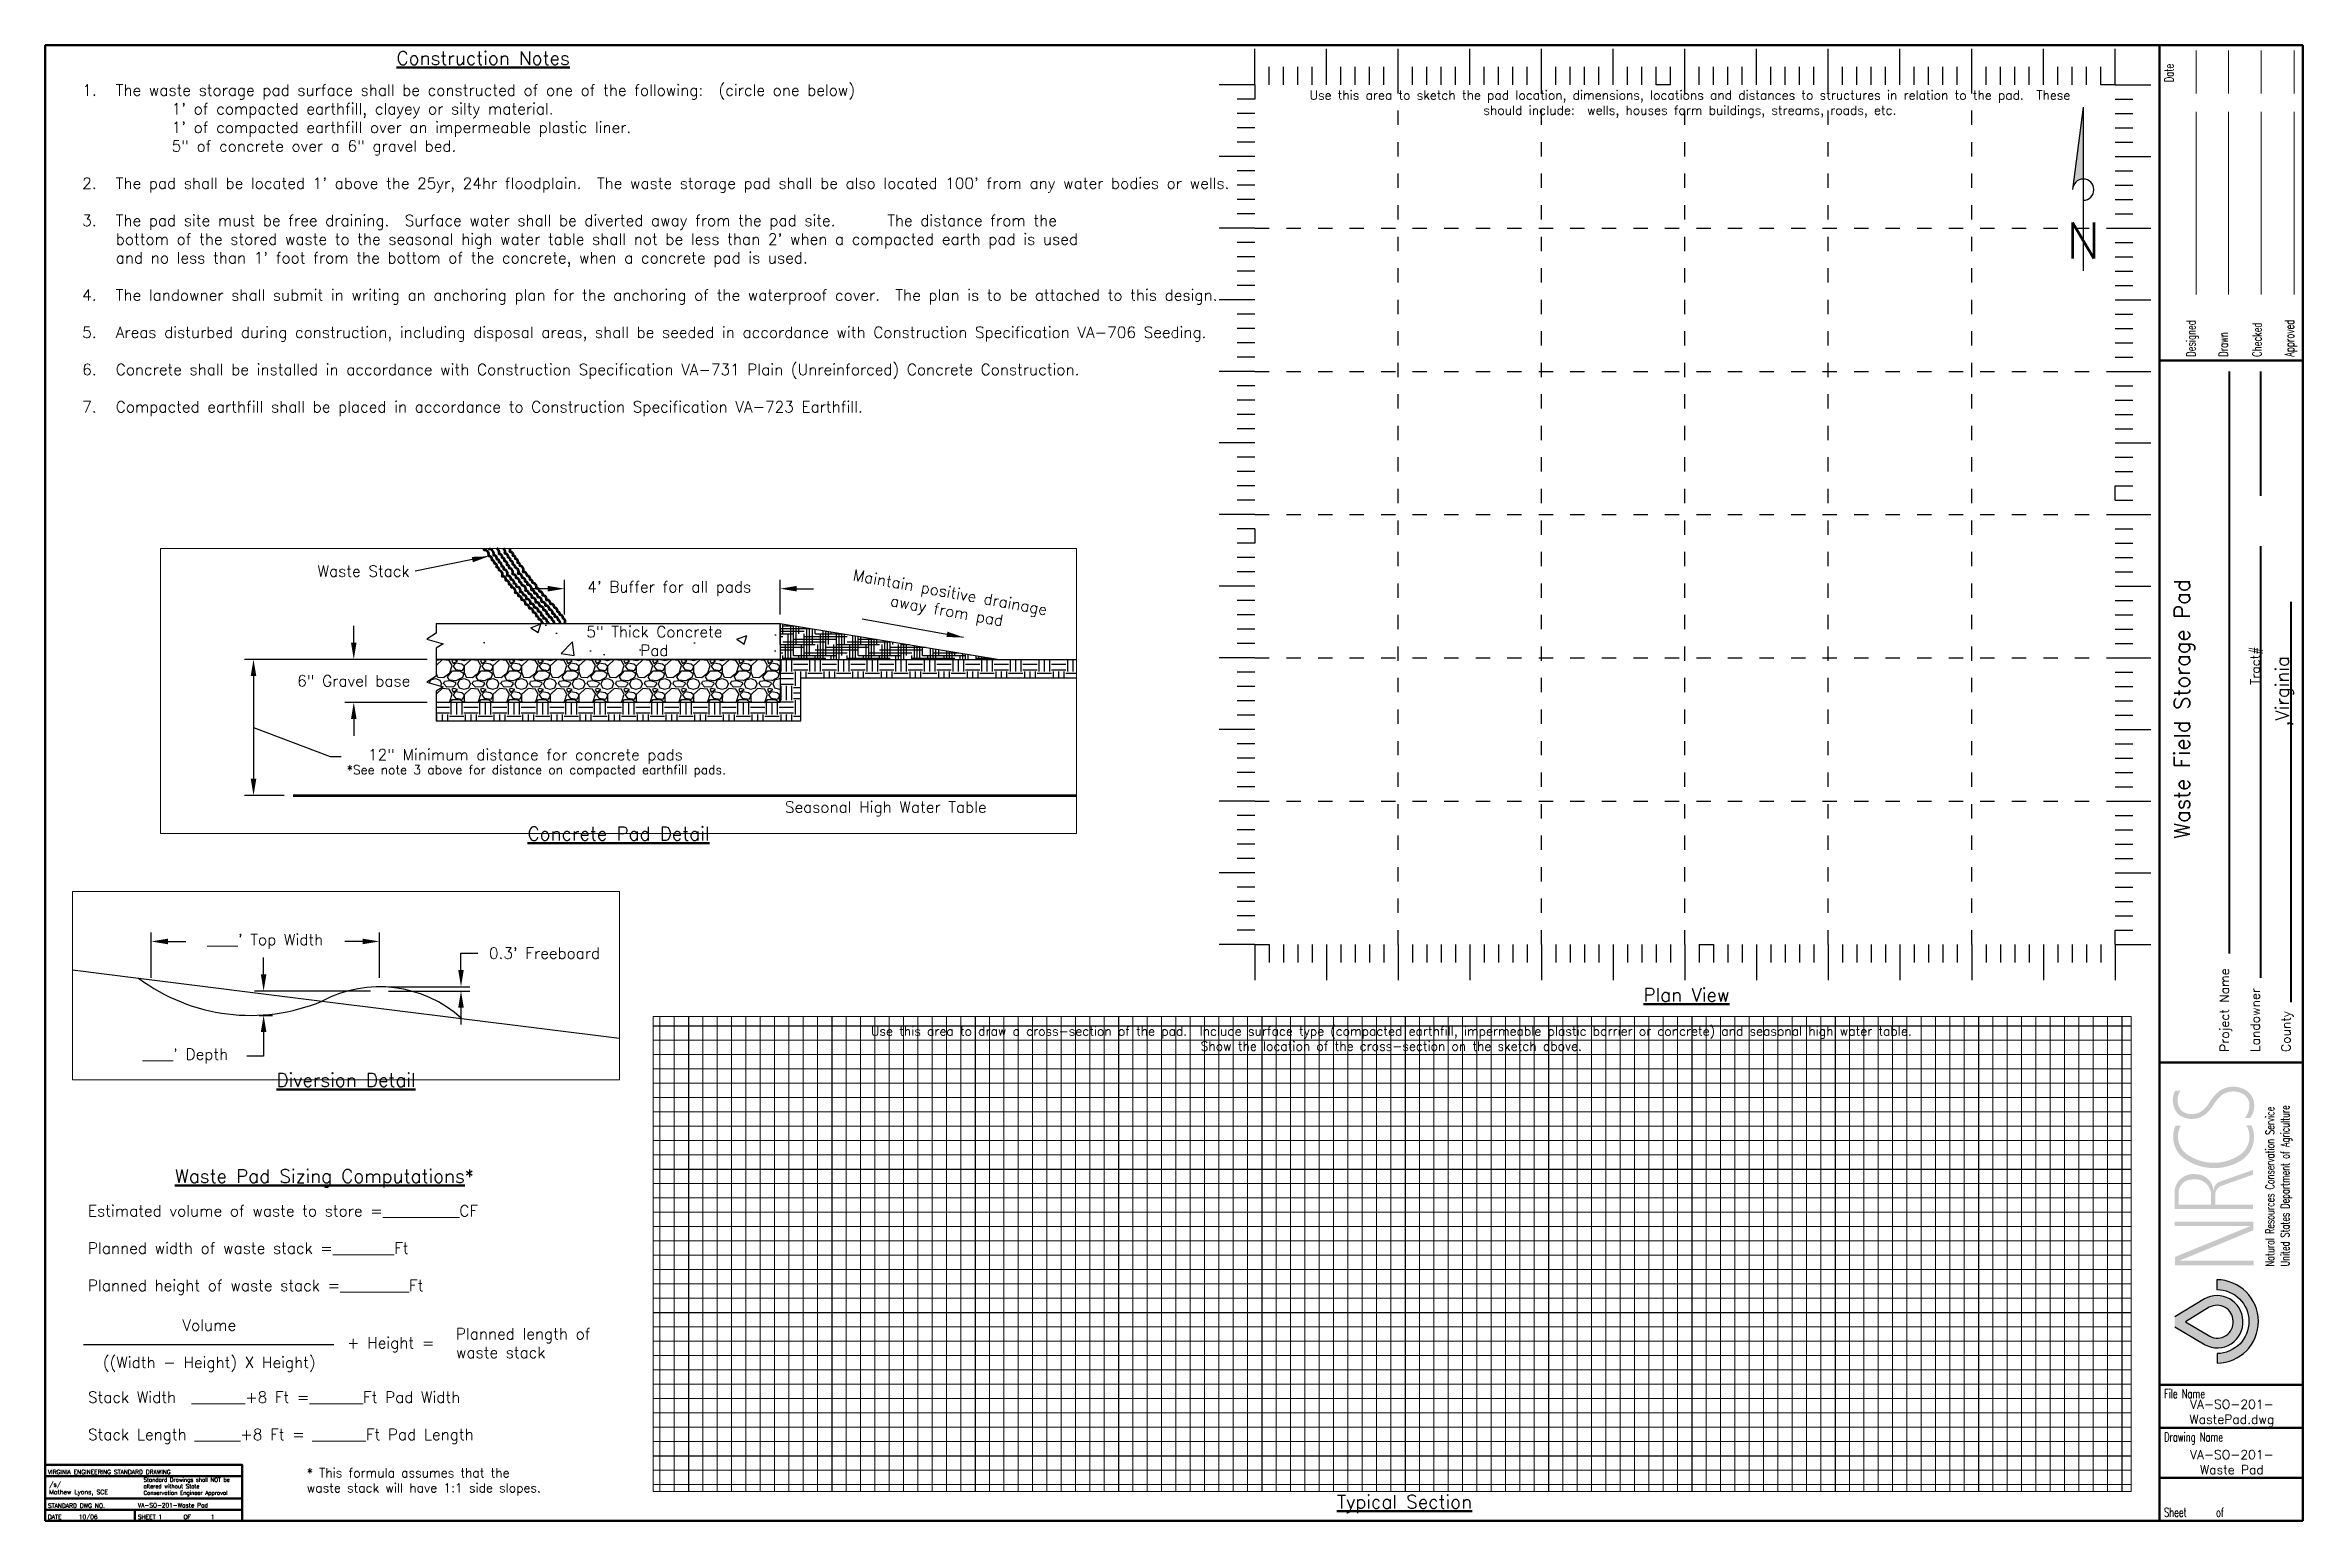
# Paper-space layout 'VA.11x17.Eng.Landscape' of a CAD drawing. Header units: feet, sheet in inches. Extents: x 1.1 to 16.8, y -13 to -2.7.
# The model-space entities are those that its viewports show. They can reach past a viewport. Long polylines and large blocks are cut down to what shows.
import ezdxf

# ---------------------------------------------------------------- set-up
doc = ezdxf.new("R2010")
doc.units = ezdxf.units.FT
doc.header["$MEASUREMENT"] = 0
for name, pattern in [('ACAD_ISO07W100', [3, 0, -3]), ('CENTER', [2, 1.25, -0.25, 0.25, -0.25]), ('DASHED2', [0.375, 0.25, -0.125]), ('HIDDENX2', [0.75, 0.5, -0.25])]:
    doc.linetypes.add(name, pattern=pattern)
for name, color, linetype in [('1.Dims.', 7, 'Continuous'), ('1.Dims.Anot', 7, 'Continuous'), ('1.Prof.Grvl', 7, 'CENTER'), ('1.Prof.Grvl.Htch', 7, 'HIDDENX2'), ('1.Prof.Ognd', 34, 'HIDDENX2'), ('1.Prof.Ognd.Htch', 34, 'Continuous'), ('1.Prof.Wpad.Conc', 253, 'Continuous'), ('1.Prof.Wpad.Conc.Htch', 253, 'Continuous'), ('1.Text.Note', 7, 'Continuous'), ('2.Misc.Arro', 7, 'Continuous'), ('2.Text.Anot', 7, 'Continuous'), ('3.Plan.Grid.Fine', 7, 'ACAD_ISO07W100')]:
    doc.layers.add(name, color=color, linetype=linetype)
for name, color, linetype, lineweight in [('1.Prof.Shwt', 170, 'Continuous', 80), ('2.Text.Title', 7, 'Continuous', 50), ('3.Grid.Bdr', 7, 'Continuous', 30), ('3.Grid.Course', 20, 'Continuous', 25), ('3.Grid.Fine.', 40, 'Continuous', 9), ('4.Tblk.Brdr.Line', 7, 'Continuous', 50), ('4.Tblk.logo', 7, 'Continuous', 20), ('4.Tblk.Text', 7, 'Continuous', 18), ('4.Tblk.Text.User', 7, 'Continuous', 18)]:
    doc.layers.add(name, color=color, linetype=linetype, lineweight=lineweight)
doc.layers.add('2.Vprt', color=4, linetype='Continuous', plot=False)
doc.styles.add('001xB.NoteA', font='romans.shx', dxfattribs={"height": 0.063})
doc.styles.add('001xB.NoteB', font='romans.shx', dxfattribs={"height": 0.078})
doc.styles.add('001xB.Subtitle', font='romans.shx', dxfattribs={"height": 0.094})
doc.styles.add('001xB.Title', font='romans.shx', dxfattribs={"height": 0.109})
doc.styles.add('010xB.NoteB', font='romans.shx', dxfattribs={"height": 0.78})
doc.styles.add('020xB.NoteB', font='romans.shx', dxfattribs={"height": 1.56})
doc.styles.add('Notes_Dimensions', font='romans.shx', dxfattribs={"height": 0.75})
doc.styles.add('Title Block Notes', font='romans.shx', dxfattribs={"height": 0.12})
doc.styles.add('TitleblockA', font='romans.shx', dxfattribs={"width": 0.68, "height": 0.063})
doc.styles.add('TitleblockB', font='romans.shx', dxfattribs={"width": 0.68, "height": 0.06})
doc.dimstyles.new('010xB.Dims', dxfattribs={"dimtxt": 0.78, "dimasz": 1.17, "dimexe": 0.625, "dimexo": 0.625, "dimgap": 0.39, "dimtad": 0, "dimtih": 1, "dimtoh": 1, "dimdec": 4, "dimzin": 0, "dimdsep": 46, "dimtxsty": '010xB.NoteB', "dimcen": 1.17, "dimadec": 0, "dimazin": 0, "dimtfac": 1, "dimtdec": 4, "dimtofl": 0, "dimtmove": 0, "dimatfit": 3, "dimfxl": 0, "dimtolj": 1, "dimtzin": 0, "dimarcsym": 0})
doc.dimstyles.new('020xB.Dims', dxfattribs={"dimtxt": 0.78, "dimasz": 2.34, "dimexe": 1.25, "dimexo": 1.25, "dimgap": 0.78, "dimtad": 0, "dimtih": 1, "dimtoh": 1, "dimdec": 1, "dimzin": 0, "dimdsep": 46, "dimtxsty": '020xB.NoteB', "dimcen": 2.34, "dimadec": 0, "dimazin": 0, "dimtfac": 1, "dimtdec": 1, "dimtofl": 0, "dimtmove": 0, "dimatfit": 3, "dimfxl": 0, "dimtolj": 1, "dimtzin": 0, "dimarcsym": 0})

psp = doc.layouts.new('VA.11x17.Eng.Landscape')

# ---------------------------------------------------------------- texts
at = {"insert": (1.10291466105947, -12.80289472097168), "char_height": 0.0315, "width": 0.532774671240285, "attachment_point": 4, "style": 'Notes_Dimensions'}
psp.add_mtext('/s/\\PMathew Lyons, SCE', dxfattribs=at)
at = {"layer": '1.Dims.'}
for s, insert, char_height, width, attachment_point, style in [('\\pi-0.234,l0.234,t0.234,3.9;1.^IThe waste storage pad surface shall be constructed of one of the following:  (circle one below)\\P\\pt0.234,0.624,3.9;^I^I1\' of compacted earthfill, clayey or silty material.  \\P\\pt0.234,0.624;^I^I1\' of compacted earthfill over an impermeable plastic liner.  \\P^I^I5" of concrete over a 6" gravel bed.\\P\\pt0.234,3.9;\\P2.^IThe pad shall be located 1\' above the 25yr, 24hr floodplain.  The waste storage pad shall be also located 100\' from any water bodies or wells.\\P\\P3.^IThe pad site must be free draining.  Surface water shall be diverted away from the pad site. ^IThe distance from the bottom of the stored waste to the seasonal high water table shall not be less than 2\' when a compacted earth pad is used and no less than 1\' foot from the bottom of the concrete, when a concrete pad is used.\\P\\P4.^IThe landowner shall submit in writing an anchoring plan for the anchoring of the waterproof cover.  The plan is to be attached to this design.\\P\\P5.^IAreas disturbed during construction, including disposal areas, shall be seeded in accordance with Construction Specification VA-706 Seeding. \\P\\P6.^IConcrete shall be installed in accordance with Construction Specification VA-731 Plain (Unreinforced) Concrete Construction.\\P\\P7.^ICompacted earthfill shall be placed in accordance to Construction Specification VA-723 Earthfill.', (1.33315006944067, -2.999973972322472), 0.078, 7.674494295041111, 1, '001xB.NoteB'), ('Use this area to sketch the pad location, dimensions, locations and distances to structures in relation to the pad.  These should include:  wells, houses farm buildings, streams, roads, etc.  ', (12.5486825294699, -3.13708101213874), 0.063, 5.790280828873868, 5, '001xB.NoteA'), ('Use this area to draw a cross-section of the pad.  Include surface type (compacted earthfill, impermeable plastic barrier or concrete) and seasonal high water table.\\PShow the location of the cross-section on the sketch above.', (10.46566690532786, -9.6593342597766), 0.063, 9.98018091177623, 5, '001xB.NoteA')]:
    psp.add_mtext(s, dxfattribs=dict(at, insert=insert, char_height=char_height, width=width, attachment_point=attachment_point, style=style))
at = {"layer": '1.Text.Note'}
for s, insert, char_height, width, attachment_point, rotation, style in [('Landowner                                                 Tract#              ', (16.54452981052286, -9.752147432810547), 0.063, 4.751972205674819, 7, 89.99999999999993, '001xB.NoteA'), ('                                 ,Virginia', (16.75880953064049, -9.606602434447522), 0.094, 4.751972205674818, 7, 89.99999999999997, '001xB.Subtitle'), ('Project Name', (16.24625009040524, -9.752147432810547), 0.063, 4.745210148568081, 1, 90, '001xB.NoteA'), ('County', (16.75880953064049, -9.752147432810544), 0.063, 4.706780960931145, 7, 89.99999999999999, '001xB.NoteA')]:
    psp.add_mtext(s, dxfattribs=dict(at, insert=insert, char_height=char_height, width=width, attachment_point=attachment_point, rotation=rotation, style=style))
at = {"layer": '2.Misc.Arro', "insert": (15.29259076441956, -4.088253470832115), "char_height": 0.25, "width": 0.3710332630628486, "attachment_point": 5, "style": 'Notes_Dimensions'}
psp.add_mtext('N', dxfattribs=at)
at = {"layer": '2.Text.Anot'}
for s, insert, char_height, width, attachment_point, style in [('*See note 3 above for distance on compacted earthfill pads.', (3.17821519545776, -7.751123162662473), 0.063, 5.109478340783838, 1, '001xB.NoteA'), ('      \\PEstimated volume of waste to store =__________CF\\P\\PPlanned width of waste stack =________Ft\\P\\PPlanned height of waste stack =_________Ft\\P\\P\\P\\P\\P\\PStack Width  _______+8 Ft =_______Ft Pad Width \\P\\PStack Length ______+8 Ft = _______Ft Pad Length', (1.373480404492319, -10.69274044431395), 0.078, 3.731655782070092, 1, '001xB.NoteB'), ('Volume', (2.219661297914968, -11.659105842511), 0.078, 1.21258001512679, 5, '001xB.NoteB'), ('+ Height =', (3.18100999648366, -11.79561850732498), 0.078, 2.267595751357774, 4, '001xB.NoteB'), ('Planned length of waste stack', (3.94004948254949, -11.78439564010972), 0.078, 1.330749343729522, 4, '001xB.NoteB'), ('((Width - Height) X Height)', (2.219661297914968, -11.93213117213897), 0.078, 1.834219162826628, 5, '001xB.NoteB'), ('* This formula assumes that the waste stack will have 1:1 side slopes.', (2.89957902829147, -12.6583787089146), 0.063, 1.798415424148388, 1, '001xB.NoteA')]:
    psp.add_mtext(s, dxfattribs=dict(at, insert=insert, char_height=char_height, width=width, attachment_point=attachment_point, style=style))
at = {"layer": '2.Text.Title', "char_height": 0.094, "attachment_point": 5, "style": '001xB.Subtitle'}
for s, insert, width in [('{\\LConstruction Notes}', (4.130085279276045, -2.815505202188266), 2.342866713471764), ('{\\LConcrete Pad Detail}', (5.074138578814519, -8.228623372187968), 2.395579570497148), ('{\\LPlan View}', (12.5251054206426, -9.354050955535335), 2.298244223268952), ('{\\LDiversion Detail}', (3.173339777052982, -9.94790831893738), 2.395579570497148), (' {\\LWaste Pad Sizing Computations}*', (2.991005005776557, -10.63454682254758), 2.660006586560456), ('{\\LTypical Section}', (10.55716654424475, -12.90775158124717), 2.298244223268952)]:
    psp.add_mtext(s, dxfattribs=dict(at, insert=insert, width=width))
at = {"layer": '4.Tblk.Text', "style": 'Title Block Notes'}
for s, p in [('VIRGINIA ENGINEERING STANDARD DRAWING', (1.093957996781278, -12.69945330654986)), ('STANDARD DWG NO.', (1.093957996781278, -12.93382830654986)), ('VA-SO-201-Waste Pad', (1.721203321062841, -12.93095738310302)), ('DATE     10/06', (1.093957996781278, -13.01243003966267)), ('SHEET 1      OF      1', (1.721203321062841, -13.01243003966267))]:
    psp.add_text(s, height=0.03, dxfattribs=at).set_placement(p)
at = {"layer": '4.Tblk.Text', "insert": (1.761152869762558, -12.72408239504926), "char_height": 0.0275, "width": 0.6884486723176733, "attachment_point": 1, "style": 'Title Block Notes'}
psp.add_mtext('Standard Drawings shall NOT be altered without State Conservation Engineer Approval', dxfattribs=at)
at = {"layer": '4.Tblk.Text.User', "insert": (15.99898739687122, -7.359671517201376), "char_height": 0.109, "width": 4.845515437135067, "attachment_point": 5, "rotation": 90, "style": '001xB.Title'}
psp.add_mtext('Waste Field Storage Pad', dxfattribs=at)
at = {"layer": '4.Tblk.Text.User', "char_height": 0.063, "width": 0.9856311615985689, "attachment_point": 5, "style": '001xB.NoteA'}
for s, insert in [('VA-SO-201-\\PWastePad.dwg', (16.32921981552367, -12.27410524852956)), ('VA-SO-201-\\PWaste Pad', (16.32921981552367, -12.61539421359154))]:
    psp.add_mtext(s, dxfattribs=dict(at, insert=insert))

msp = doc.modelspace()

# ---------------------------------------------------------------- texts
at = {"layer": '1.Dims.', "char_height": 1.56, "style": '020xB.NoteB'}
for s, insert, width, attachment_point in [('Waste Stack', (120.4331800503994, 238.9732847656216), 14.34316313208086, 9), ('5" Thick Concrete Pad', (154.585788850218, 229.9997411061772), 21.47941957711379, 5)]:
    msp.add_mtext(s, dxfattribs=dict(at, insert=insert, width=width, attachment_point=attachment_point))
at = {"layer": '1.Dims.Anot', "insert": (195.5756566149264, 235.2706816888798), "char_height": 1.56, "width": 32.70675479479553, "attachment_point": 5, "rotation": 349.75230093463864, "style": '020xB.NoteB'}
msp.add_mtext('Maintain positive drainage away from pad', dxfattribs=at)
at = {"layer": '1.Prof.Shwt', "lineweight": 18, "insert": (186.8716980435955, 206.5713074301214), "char_height": 1.56, "width": 35.16808932667664, "attachment_point": 5, "style": '020xB.NoteB'}
msp.add_mtext('Seasonal High Water Table', dxfattribs=at)

# ---------------------------------------------------------------- blocks, each defined once
blk = doc.blocks.new('Va.11x17.Tblk.Land')
at = {"layer": '4.Tblk.logo', "lineweight": 20}
h = blk.add_hatch(color=256, dxfattribs=at)
h.paths.add_polyline_path([(15.4069953528587, 1.784656511215545), (15.4069953528587, 1.815474003216615), (14.88798682999501, 1.815474003216615), (15.40406310423102, 2.028261413788023), (15.40406310423102, 2.088428881072126), (14.85573206643696, 2.088428881072126), (14.85573206643696, 2.057611407024957), (15.3835373351837, 2.057611407024957), (14.8571981907508, 1.841888980971326), (14.8571981907508, 1.784656511215545)])
h.paths.add_polyline_path([(15.40301563652783, 2.177748345870626), (15.40301563652783, 2.206677876482821), (15.13953782882353, 2.206677876482821), (15.13953782882353, 2.286234076689396, -0.2909195284243397), (15.18722686934019, 2.340476951075736), (15.40301563652783, 2.416581138368805), (15.40301563652783, 2.449616060597243), (15.17527131143062, 2.369006055627075, 0.2535773356881624), (15.12957926858196, 2.323588802868542), (15.12697279040355, 2.305180130764249, 0.4020052294611631), (14.99642843377734, 2.420159241594185, 0.4227135857037471), (14.85506061890361, 2.298131486687893), (14.85506061890361, 2.177748345870626)])
h.paths.add_polyline_path([(15.11007795845963, 2.207131553841556), (15.11007795845963, 2.287176962195311, 0.4195188246587601), (14.97839723080841, 2.382870352404019, 0.4466814153464093), (14.8833947019374, 2.279954822248079), (14.8833947019374, 2.207131553841556)], flags=16)
h.paths.add_polyline_path([(15.33627710417566, 2.526213600021769, 0.3448591340221707), (15.39252758785233, 2.760184631833695), (15.35627728166805, 2.760184631833695, -0.416699506186028), (15.30106558367739, 2.548479680466663, -0.3074113279221537), (14.93566569851136, 2.562908112809687, -0.3717730025601387), (14.89886083206135, 2.758553285684378), (14.86111516198591, 2.758553285684378, 0.297908916092236), (14.89752330475446, 2.548435742687836, 0.3415991672635696)])
h.paths.add_polyline_path([(14.90587148711808, 2.860331199981793, -0.3652993477588803), (14.89752571110735, 3.003816914119348), (14.85978004103191, 3.003816914119348, 0.3342154096734312), (14.88449089017924, 2.834343820878154, 0.3549836583971578), (15.08001116571617, 2.845800684707051, 0.0684937296960168), (15.1237706074899, 2.898954856919211, -0.05167385557958963), (15.16907403217017, 2.957904510469341, -0.1124011771345428), (15.21437746640159, 2.988135089143512, -0.2241067274826346), (15.33292145200384, 2.97906590476893, -0.261746780318118), (15.37746982772461, 2.905000979835613, -0.1861403369734101), (15.34500236907239, 2.812797686153083), (15.38274803914783, 2.812797686153083, 0.1836176790238476), (15.41054143415907, 2.905976809659037, 0.261746780318136), (15.34928318887626, 3.007823111909367, 0.2241067274826459), (15.20258066998997, 3.019046559351558, 0.112401177134577), (15.14505791706094, 2.980662138005187, 0.05167385557957647), (15.09559840017001, 2.91630450045232, -0.06486815243433695), (15.05988574031183, 2.872280814409372, -0.3598674709814251)])
at = {"layer": '4.Tblk.logo', "lineweight": 30}
h = blk.add_hatch(color=256, dxfattribs=at)
edge = h.paths.add_edge_path()
edge.add_arc((15.14862989609418, 1.391791494909548), 0.2909783258605584, 270.6241969356223, 449.838363132875)
edge.add_line((15.14945077265799, 1.682768662883738), (15.14945077265799, 1.614581955897933))
edge.add_arc((15.15041613144243, 1.391210629736033), 0.2233734121799382, -89.6450743793165, 90.24761745680712, ccw=False)
edge.add_line((15.15179983615142, 1.167841503332703), (15.15179983615142, 1.100830436345611))
h = blk.add_hatch(color=256, dxfattribs=at)
edge = h.paths.add_edge_path(flags=16)
edge.add_line((14.93025582758798, 1.389232122491443), (15.10194473263548, 1.288413591101708))
edge.add_arc((15.15387807658689, 1.3852507438188), 0.1098840587179425, 241.7955341824036, 365.0694461726389)
edge.add_arc((15.15124490174362, 1.392885612428346), 0.1121066049397113, 1.060471295289722, 118.7246599001055)
edge.add_line((15.09736635826844, 1.49119631084973), (14.93025582758798, 1.389232122491443))
edge = h.paths.add_edge_path()
edge.add_line((14.85607958590354, 1.354465055572923), (14.85607958590354, 1.423093275926838))
edge.add_line((14.85607958590354, 1.423093275926838), (15.06337096699649, 1.549574218454794))
edge.add_arc((15.15124490174362, 1.392885612428343), 0.1796472868329962, 1.8128112037867936, 119.2845329873663, ccw=False)
edge.add_arc((15.15387807658689, 1.385250743818798), 0.1774247406112285, -118.67693267372408, 4.30479088013459, ccw=False)
edge.add_line((15.06873720974811, 1.229589022850206), (14.85607958590354, 1.354465055572923))
at = {"layer": '4.Tblk.Brdr.Line'}
for p, q in [((1.110223024625157e-16, 0), (7.105427357601002e-15, 10.30022208477493)), ((7.105427357601002e-15, 10.30022208477494), (15.75000000000001, 10.30022208477493)), ((15.75000000000001, 10.30022208477493), (15.75, 0)), ((15.75, 8.100000000000003), (14.75, 8.100000000000003)), ((15.75, 3.200000000000003), (14.74999999999999, 3.200000000000003)), ((15.75, 0.9500000000000028), (14.75, 0.9500000000000028)), ((15.75, 0.6500000000000057), (14.75, 0.6500000000000057)), ((15.75, 0.2999999999999972), (14.75, 0.2999999999999972))]:
    blk.add_line(p, q, dxfattribs=at)
at = {"layer": '4.Tblk.Brdr.Line', "color": 0}
blk.add_line((15.75, 0), (1.110223024625157e-16, 1.40165656858926e-14), dxfattribs=at)
at = {"layer": '4.Tblk.Brdr.Line'}
blk.add_lwpolyline([(14.75000000000001, 10.30022208477493), (14.75, 0)], dxfattribs=at)
at = {"layer": '4.Tblk.logo', "lineweight": 30}
blk.add_lwpolyline([(15.15179983615142, 1.100830436345611, 0.9931657133227865), (15.14945077265799, 1.682768662883738), (15.14945077265799, 1.614581955897933, -0.9990639977997765), (15.15179983615142, 1.167841503332703), (15.15179983615142, 1.100830436345611)], format="xyb", close=True, dxfattribs=at)
for points in [[(14.85607958590354, 1.354465055572923), (15.06873720974811, 1.229589022850206, 0.5948295144615369), (15.3308022772666, 1.398568618829714, 0.5627338440588167), (15.06337096699649, 1.549574218454794), (14.85607958590354, 1.423093275926838)], [(14.93025582758798, 1.389232122491443), (15.10194473263548, 1.288413591101708, 0.596556830185391), (15.26333230490831, 1.394960443242063, 0.5638400993871066), (15.09736635826844, 1.49119631084973), (14.93025582758798, 1.389232122491443)]]:
    blk.add_lwpolyline(points, format="xyb", dxfattribs=at)
at = {"layer": '4.Tblk.Text'}
for p, q in [((15.00465583801271, 9.961952571876466), (15.00465583801271, 10.26368109559886)), ((15.2313804626465, 9.961952571876466), (15.2313804626465, 10.26368109559886)), ((15.45810317993165, 9.961952571876466), (15.45810317993165, 10.26368109559886)), ((15.69038391113282, 9.961952571876466), (15.69038391113282, 10.26368109559886)), ((15.00465583801271, 8.559600448608409), (15.00465583801271, 9.834826087951669)), ((15.2313804626465, 9.834826087951669), (15.2313804626465, 8.559600448608407)), ((15.45810317993165, 9.834826087951669), (15.45810317993165, 8.559600448608407)), ((15.69038391113282, 8.559600448608407), (15.69038391113282, 9.834826087951669))]:
    blk.add_line(p, q, dxfattribs=at)
at = {"style": 'TitleblockB', "width": 0.68}
blk.add_text('Date', height=0.063, rotation=90, dxfattribs=at).set_placement((14.8481982038337, 10.04090695248082))
at = {"layer": '4.Tblk.logo', "style": 'TitleblockB', "width": 0.68}
for s, p in [('Natural Resources Conservation Service', (15.55068736914136, 1.776307180590646)), ('United States Department of Agriculture', (15.65594123039106, 1.776307180590646))]:
    blk.add_text(s, height=0.06058, rotation=90, dxfattribs=at).set_placement(p)
at = {"layer": '4.Tblk.Text', "style": 'TitleblockA', "width": 0.68}
for s, p in [('Designed', (15.00158119201661, 8.12477836608888)), ('Checked', (15.46172714233399, 8.12477836608888)), ('Approved', (15.68835639953614, 8.12477836608888)), ('Drawn', (15.22710418701172, 8.12477836608888))]:
    blk.add_text(s, height=0.063, rotation=90, dxfattribs=at).set_placement(p)
for s, p in [('File Name', (14.78154373168945, 0.8564610004425113)), ('Drawing Name', (14.78154373168945, 0.5542679638941657)), ('Sheet      of', (14.78154373168945, 0.02847701311111805))]:
    blk.add_text(s, height=0.0625, dxfattribs=at).set_placement(p)
blk = doc.blocks.new('*D3')
at = {"layer": '1.Dims.', "color": 0, "lineweight": -2}
for p, q in [((144.5224139438137, 189.9449112457014), (144.5224139438137, 191.1149112457014)), ((151.9763513628324, 188.7749112457014), (143.8974139438137, 188.7749112457014)), ((144.2188425152423, 187.074918227046), (145.1474139438137, 187.074918227046)), ((144.5224139438137, 185.904918227046), (144.5224139438137, 184.2336579581592)), ((144.5224139438137, 184.2336579581592), (143.3524139438138, 184.2336579581592))]:
    blk.add_line(p, q, dxfattribs=at)
at = {"layer": '1.Dims.', "color": 0}
for points in [[(144.3274139438138, 189.9449112457014), (144.7174139438137, 189.9449112457014), (144.5224139438137, 188.7749112457014)], [(144.3274139438138, 185.904918227046), (144.7174139438137, 185.904918227046), (144.5224139438137, 187.074918227046)]]:
    blk.add_solid(points, dxfattribs=at)
at = {"layer": 'Defpoints', "color": 0}
for p in [(144.5224139438137, 188.7749112457014), (152.6013513628324, 188.7749112457014), (143.5938425152423, 187.074918227046)]:
    blk.add_point(p, dxfattribs=at)
at = {"layer": '1.Dims.', "color": 0, "insert": (139.0624139438137, 184.2336579581593), "char_height": 0.78, "attachment_point": 5, "style": '010xB.NoteB'}
blk.add_mtext("\\A1;____' Depth", dxfattribs=at)
blk = doc.blocks.new('*D4')
at = {"layer": '1.Dims.', "color": 0, "lineweight": -2}
for p, q in [((136.6768736519939, 189.6999112457015), (136.6768736519939, 192.8602094576271)), ((152.5990560314129, 189.6999112457015), (152.5990560314129, 192.8602094576271)), ((137.8468736519939, 192.2352094576271), (139.0851076988463, 192.2352094576271)), ((151.4290560314129, 192.2352094576271), (150.1908219845605, 192.2352094576271))]:
    blk.add_line(p, q, dxfattribs=at)
at = {"layer": '1.Dims.', "color": 0}
for points in [[(137.8468736519939, 192.4302094576271), (137.8468736519939, 192.0402094576272), (136.6768736519939, 192.2352094576271)], [(151.4290560314129, 192.4302094576271), (151.4290560314129, 192.0402094576272), (152.5990560314129, 192.2352094576271)]]:
    blk.add_solid(points, dxfattribs=at)
at = {"layer": 'Defpoints', "color": 0}
for p in [(152.5990560314129, 192.2352094576271), (136.6768736519939, 189.0749112457015), (152.5990560314129, 189.0749112457015)]:
    blk.add_point(p, dxfattribs=at)
at = {"layer": '1.Dims.', "color": 0, "insert": (144.6379648417034, 192.2352094576271), "char_height": 0.78, "attachment_point": 5, "style": '010xB.NoteB'}
blk.add_mtext("\\A1;____' Top Width", dxfattribs=at)
blk = doc.blocks.new('*D5')
at = {"layer": '1.Dims.', "color": 0, "lineweight": -2}
for p, q in [((158.2918141953378, 190.2449112457014), (158.2918141953378, 191.4149112457015)), ((158.2918141953378, 191.4149112457015), (159.4618141953378, 191.4149112457015)), ((153.2240560314129, 189.0749112457015), (158.9168141953378, 189.0749112457015)), ((153.2240560314129, 188.7749112457014), (158.9168141953378, 188.7749112457014)), ((158.2918141953378, 187.6049112457015), (158.2918141953378, 186.4349112457014))]:
    blk.add_line(p, q, dxfattribs=at)
at = {"layer": '1.Dims.', "color": 0}
for points in [[(158.0968141953379, 190.2449112457014), (158.4868141953378, 190.2449112457014), (158.2918141953378, 189.0749112457015)], [(158.0968141953379, 187.6049112457015), (158.4868141953378, 187.6049112457015), (158.2918141953378, 188.7749112457014)]]:
    blk.add_solid(points, dxfattribs=at)
at = {"layer": 'Defpoints', "color": 0}
for p in [(152.5990560314129, 189.0749112457015), (152.5990560314129, 188.7749112457014), (158.2918141953378, 188.7749112457014)]:
    blk.add_point(p, dxfattribs=at)
at = {"layer": '1.Dims.', "color": 0, "insert": (164.1232427667664, 191.4149112457015), "char_height": 0.78, "attachment_point": 5, "style": '010xB.NoteB'}
blk.add_mtext("\\A1;0.3' Freeboard", dxfattribs=at)
blk = doc.blocks.new('*D7')
at = {"layer": '1.Dims.', "color": 0, "lineweight": -2}
for p, q in [((112.6449476882529, 229.7782236480842), (112.6449476882529, 232.1182236480842)), ((122.8707309665836, 227.4382236480841), (111.3949476882529, 227.4382236480841)), ((122.8707309665836, 221.4382236480841), (111.3949476882529, 221.4382236480841)), ((112.6449476882529, 219.0982236480841), (112.6449476882529, 216.7582236480841))]:
    blk.add_line(p, q, dxfattribs=at)
at = {"layer": '1.Dims.', "color": 0}
for points in [[(112.2549476882529, 229.7782236480842), (113.0349476882529, 229.7782236480842), (112.6449476882529, 227.4382236480841)], [(112.2549476882529, 219.0982236480841), (113.0349476882529, 219.0982236480841), (112.6449476882529, 221.4382236480841)]]:
    blk.add_solid(points, dxfattribs=at)
at = {"layer": 'Defpoints', "color": 0}
for p in [(124.1207309665836, 227.4382236480841), (112.6449476882529, 221.4382236480841), (124.1207309665836, 221.4382236480841)]:
    blk.add_point(p, dxfattribs=at)
at = {"layer": '1.Dims.', "color": 0, "insert": (112.6449476882528, 224.4382236480842), "char_height": 1.56, "attachment_point": 5, "style": '020xB.NoteB'}
blk.add_mtext('\\A1;6" Gravel base', dxfattribs=at)
blk = doc.blocks.new('*D8')
at = {"layer": '1.Dims.', "color": 0, "lineweight": -2}
for p, q in [((122.8707309665836, 227.4382236480841), (97.40526761184258, 227.4382236480841)), ((98.65526761184258, 225.0982236480841), (98.65526761184256, 210.7782236480842)), ((98.65526761184256, 217.9382236480841), (109.3335944567309, 213.8791491512266)), ((109.3335944567309, 213.8791491512266), (110.8935944567309, 213.8791491512266)), ((102.9152079127525, 208.4382236480841), (97.40526761184256, 208.4382236480841))]:
    blk.add_line(p, q, dxfattribs=at)
at = {"layer": '1.Dims.', "color": 0}
for points in [[(98.26526761184257, 225.0982236480841), (99.04526761184258, 225.0982236480841), (98.65526761184258, 227.4382236480841)], [(98.26526761184256, 210.7782236480842), (99.04526761184256, 210.7782236480842), (98.65526761184256, 208.4382236480841)]]:
    blk.add_solid(points, dxfattribs=at)
at = {"layer": 'Defpoints', "color": 0}
for p in [(124.1207309665836, 227.4382236480841), (98.65526761184256, 208.4382236480841), (104.1652079127525, 208.4382236480841)]:
    blk.add_point(p, dxfattribs=at)
at = {"layer": '1.Dims.', "color": 0, "insert": (136.596451599588, 213.8791491512267), "char_height": 1.56, "attachment_point": 5, "style": '020xB.NoteB'}
blk.add_mtext('\\A1;12" Minimum distance for concrete pads', dxfattribs=at)
blk = doc.blocks.new('*D9')
at = {"layer": '1.Dims.', "color": 0, "lineweight": -2}
for p, q in [((142.040613078042, 233.6882236480841), (142.040613078042, 238.5566040844502)), ((172.1207309665836, 233.6882236480841), (172.1207309665836, 238.5566040844502)), ((139.700613078042, 237.3066040844502), (137.360613078042, 237.3066040844502)), ((174.4607309665836, 237.3066040844502), (176.8007309665836, 237.3066040844502))]:
    blk.add_line(p, q, dxfattribs=at)
at = {"layer": '1.Dims.', "color": 0}
for points in [[(139.700613078042, 237.6966040844501), (139.700613078042, 236.9166040844502), (142.040613078042, 237.3066040844502)], [(174.4607309665836, 237.6966040844501), (174.4607309665836, 236.9166040844502), (172.1207309665836, 237.3066040844502)]]:
    blk.add_solid(points, dxfattribs=at)
at = {"layer": 'Defpoints', "color": 0}
for p in [(142.040613078042, 237.3066040844502), (142.040613078042, 232.4382236480841), (172.1207309665836, 232.4382236480841)]:
    blk.add_point(p, dxfattribs=at)
at = {"layer": '1.Dims.', "color": 0, "insert": (156.6632585341924, 237.3066040844502), "char_height": 1.56, "attachment_point": 5, "style": '020xB.NoteB'}
blk.add_mtext("\\A1;4' Buffer for all pads", dxfattribs=at)

# ---------------------------------------------------------------- dimensions: what is measured, and where the dimension line sits
at = {"layer": '1.Dims.'}
dim = msp.add_linear_dim(base=(142.040613078042, 237.3066040844502), p1=(172.1207309665836, 232.4382236480841), p2=(142.040613078042, 232.4382236480841), text="4' Buffer for all pads", dimstyle='020xB.Dims', dxfattribs=at)
dim.commit()
dim.dimension.update_dxf_attribs({"geometry": '*D9', "text_midpoint": (156.6632585341924, 237.3066040844502), "dimtype": 160})
dim = msp.add_linear_dim(base=(112.6449476882529, 221.4382236480841), p1=(124.1207309665836, 227.4382236480841), p2=(124.1207309665836, 221.4382236480841), angle=90, text='6" Gravel base', dimstyle='020xB.Dims', dxfattribs=at)
dim.commit()
dim.dimension.update_dxf_attribs({"geometry": '*D7', "text_midpoint": (112.6449476882528, 224.4382236480842), "dimtype": 160})
for base, p1, p2, text, dimstyle, override, picture, middle in [((98.65526761184256, 208.4382236480841), (124.1207309665836, 227.4382236480841), (104.1652079127525, 208.4382236480841), '12" Minimum distance for concrete pads', '020xB.Dims', {"dimtmove": 1}, '*D8', (111.6735944567309, 213.8791491512267)), ((158.2918141953378, 188.7749112457014), (152.5990560314129, 189.0749112457015), (152.5990560314129, 188.7749112457014), "0.3' Freeboard", '010xB.Dims', {"dimdec": 1}, '*D5', (164.1232427667664, 191.4149112457015)), ((144.5224139438137, 188.7749112457014), (143.5938425152423, 187.074918227046), (152.6013513628324, 188.7749112457014), "____' Depth", '010xB.Dims', {"dimdec": 1}, '*D3', (139.0624139438137, 184.2336579581593))]:
    dim = msp.add_linear_dim(base=base, p1=p1, p2=p2, angle=90, text=text, dimstyle=dimstyle, override=override, dxfattribs=at)
    dim.commit()
    dim.dimension.update_dxf_attribs({"geometry": picture, "text_midpoint": middle, "dimtype": 160})
dim = msp.add_linear_dim(base=(152.5990560314129, 192.2352094576271), p1=(136.6768736519939, 189.0749112457015), p2=(152.5990560314129, 189.0749112457015), text="____' Top Width", dimstyle='010xB.Dims', dxfattribs=at)
dim.commit()
dim.dimension.update_dxf_attribs({"geometry": '*D4', "text_midpoint": (144.6379648417034, 192.2352094576271)})

# ---------------------------------------------------------------- hatches: boundary and pattern name
at = {"layer": '1.Prof.Grvl.Htch'}
h = msp.add_hatch(dxfattribs=at)
h.set_pattern_fill('GRAVEL', color=256, scale=4, style=0)
h.set_pattern_definition([(228.0128, (2.88, 4), (-31.99999292863265, -36.00000536642899), [0.538144, -53.276352]), (184.9697, (2.52, 3.6), (48.00000420607054, 3.999965228028207), [0.923472, -91.4237]), (132.5104, (1.6, 3.52), (39.99996287338725, -44.00003469548479), [0.6511520000000001, -64.464128]), (267.2737, (0.04, 2.52), (3.999984070908762, 80.00000117989387), [0.840952, -83.254232]), (292.8337, (0, 1.68), (-20.00003962174856, 47.9999856471111), [0.82462, -81.63749200000001]), (357.2737, (0.32, 0.92), (-80.00000117989387, 3.999984070908766), [0.840952, -83.254232]), (37.6942, (1.16, 0.88), (-52.0000293824719, -39.99996162064212), [1.112116, -110.099396]), (72.2553, (2.04, 1.56), (28.00004305082163, 87.99998492495675), [1.049952, -103.945284]), (121.4296, (2.36, 2.56), (-32.00003293670546, 51.99998014597027), [0.8438, -83.536292]), (175.2364, (1.92, 3.28), (44.00000378527834, -3.999966130645042), [0.9633280000000001, -47.203052]), (222.3974, (0.96, 3.36), (-48.00002940429294, -43.99996832805648), [1.245792, -123.3335]), (138.8141, (4, 2.48), (-28.00001178722286, 23.99998925337102), [0.425204, -42.095376]), (171.4692, (3.68, 2.76), (51.99999313926051, -8.000031640159161), [0.808948, -80.086044]), (225, (2.88, 2.88), (-4.440892098500626e-16, -4.000001237795809), [0.565684, -5.091168]), (203.1986, (2.6, 3.36), (19.9999989226683, 8.000005301059415), [0.304632, -30.15846]), (291.8014, (2.32, 3.24), (-3.999999642002595, 12.00000109204308), [0.430812, -21.109848]), (30.9638, (2.48, 2.84), (11.99999208915199, 8.00000993416293), [0.699716, -22.624092]), (161.5651, (3.08, 3.2), (8.000001738371848, -3.999993612890831), [0.5059640000000001, -12.143148]), (16.38950000000001, (0, 3.24), (40.00000879364784, 11.99997083927188), [0.7088, -70.17138]), (70.3462, (0.68, 3.44), (-15.99998098948698, -44.00000854242489), [0.594644, -58.869632]), (293.1986, (3.08, 4), (-8.000005301059415, 19.9999989226683), [0.60926, -29.853832]), (343.6105, (3.32, 3.44), (-40.00000879364783, 11.99997083927189), [0.7088, -70.17138]), (339.444, (0, 0.76), (-20.00000737816969, 7.999983985686337), [0.68352, -33.492496]), (294.7751, (0.64, 0.52), (-19.99996875698068, 44.00001368735647), [0.572712, -56.698572]), (66.80140000000002, (3.12, 0), (8.000005301059419, 19.9999989226683), [0.60926, -29.853832]), (17.354, (3.36, 0.56), (-52.00000807638733, -15.99997800903647), [0.670524, -66.38169599999999]), (69.444, (1.16, 0), (-7.999983985686347, -20.00000737816969), [0.34176, -33.834256]), (101.3099, (2.88, 0), (-3.999990528646421, 16.00000300892381), [0.20396, -20.192116]), (165.9638, (2.84, 0.2), (12.00000218395896, -3.999992229444983), [0.82462, -15.6678]), (186.009, (2.04, 0.4), (39.99999900362416, 3.999997269927366), [0.7642, -75.655692]), (303.6901, (2.48, 2.48), (-4.000005338028763, 7.999998231084642), [0.576888, -13.845316]), (353.1572, (2.8, 2), (67.99999746191419, -8.000031991699045), [1.007176, -99.710252]), (60.94540000000001, (3.8, 1.88), (-16.00000010879712, -28.00000153827875), [0.411824, -40.770696]), (90, (4, 2.24), (-4, 4), [0.24, -3.76]), (120.2564, (1.96, 0.52), (15.99997954721078, -28.00000982341894), [0.555696, -55.01408000000001]), (48.01280000000001, (1.68, 1), (31.99999292863264, 36.00000536642899), [1.076288, -52.73820799999999]), (0, (2.4, 1.8), (4, 4), [1.04, -2.96]), (325.3048, (3.44, 1.8), (-39.9999770359501, 28.00003443837783), [0.632456, -62.613096]), (254.0546, (3.96, 1.44), (-3.999999557185524, -16.0000005066086), [0.582408, -28.538032]), (207.646, (3.8, 0.88), (-75.99998322871836, -40.00003085267672), [0.94826, -93.87789599999999]), (175.4261, (2.96, 0.44), (-52.00000223324854, 3.999979204644336), [1.003196, -99.316296])])
h.paths.add_polyline_path([(172.1207309665836, 227.4382236480841), (124.1207309665836, 227.4382236480842), (124.1207309665836, 225.0996632431972), (122.8257269990947, 224.2483928365729), (125.1313365653364, 223.6308045429758), (124.1207309665837, 223.0250125607561), (124.1207309665836, 221.4382236480841), (172.1207309665836, 221.4382236480841)])
at = {"layer": '1.Prof.Ognd.Htch'}
h = msp.add_hatch(dxfattribs=at)
h.set_pattern_fill('HOUND', color=256, scale=6, style=0)
h.set_pattern_definition([(0, (0, 0), (1.5, 0.375), [6, -3]), (90, (0, 0), (-0.3750000000000001, -1.5), [6, -3])])
h.paths.add_polyline_path([(172.1207309665837, 232.4382236480841), (172.1207309665836, 227.4382236480842), (202.7469126099959, 227.4382236480842)])
h = msp.add_hatch(dxfattribs=at)
h.set_pattern_fill('EARTH', color=256, scale=8, style=0)
h.set_pattern_definition([(0, (0, 0), (2, 2), [2, -2]), (0, (0, 0.75), (2, 2), [2, -2]), (0, (0, 1.5), (2, 2), [2, -2]), (90, (0.25, 1.75), (-2, 2), [2, -2]), (90, (1, 1.75), (-2, 2), [2, -2]), (90, (1.75, 1.75), (-2, 2), [2, -2])])
h.paths.add_polyline_path([(175.022388849891, 224.8444657486412), (227.2319268171224, 224.8444657486412), (227.2319268171224, 227.4382236480841), (172.1207309665836, 227.4382236480841), (172.1207309665836, 221.4382236480841), (124.1207309665836, 221.4382236480841), (124.1207309665836, 218.8444657486412), (175.022388849891, 218.8444657486412)])
at = {"layer": '1.Prof.Wpad.Conc.Htch'}
h = msp.add_hatch(dxfattribs=at)
h.set_pattern_fill('AR-CONC', color=256, scale=2, style=0)
h.set_pattern_definition([(50, (0, 0), (14.34520365201507, -1.255042699651902), [1.5, -16.5]), (355, (0, 0), (-2.77502667226, 15.04384267400024), [1.2, -13.2]), (100.4514, (1.1954336, -0.1045868), (11.57018763428043, 13.78879084121907), [1.2748038, -14.02284224]), (46.18420000000001, (0, 4), (21.34482097251289, -3.310380286580362), [2.25, -24.75]), (96.6356, (1.7787349, 3.72413386), (18.69325411097407, 19.48235741800884), [1.91220576, -21.03426]), (351.1842, (0, 4), (18.69323890267254, 19.48237201850649), [1.8, -19.8]), (21, (2, 3), (11.93814104236923, -8.052377813306776), [1.5, -16.5]), (326.0000000000001, (2, 3), (4.866306638431634, 14.50300090093706), [1.2, -13.2]), (71.4514, (2.99484466, 2.32896788), (16.8044525716298, 6.450609934199048), [1.2748038, -14.02284224]), (37.50000000000001, (0, 0), (0.2431971063458134, 6.65787707662623), [0, -13.04, 0, -13.4, 0, -13.25]), (7.499999999999999, (0, 0), (5.261390748842972, 7.888234237647205), [0, -7.64, 0, -12.74, 0, -5.05]), (327.5, (-4.46, 0), (10.67644872344818, -0.451097434687596), [0, -5, 0, -15.6, 0, -20.7]), (317.5, (-6.46, 0), (11.66372338684772, 2.002099646646353), [0, -6.5, 0, -10.36, 0, -14.7])])
h.paths.add_polyline_path([(172.1207309665837, 232.4382236480841), (124.1207309665836, 232.4382236480841), (124.1207309665837, 231.0996632431973), (122.8257269990948, 230.2483928365729), (125.1313365653364, 229.6308045429758), (124.1207309665836, 229.025012560756), (124.1207309665837, 227.4382236480841), (172.1207309665836, 227.4382236480841)])

# ---------------------------------------------------------------- linework, layer by layer
at = {"layer": '1.Dims.'}
for p, q in [((116.8208048625715, 192.04897165076), (135.8044132625878, 189.6754085868382)), ((158.3285493965828, 186.8591654128402), (180.3893421383183, 184.1008551006356))]:
    msp.add_line(p, q, dxfattribs=at)
at = {"layer": '1.Dims.', "linetype": 'DASHED2'}
for p, q in [((135.8044132625878, 189.6754085868382), (148.6050735004449, 188.0749133756978)), ((148.6050735004449, 188.0749133756978), (158.3285493965828, 186.8591654128402))]:
    msp.add_line(p, q, dxfattribs=at)
at = {"layer": '1.Dims.', "lineweight": 60}
for points in [[(142.040613078042, 232.4382236480841, 0.4974995540772923), (141.8247089409916, 233.2069706765421, 0.52056705), (141.3890347778716, 233.6422342076492, 0.52056705), (141.0622796595275, 234.0774977387562, 0.52056705), (140.6266054964074, 234.62157715264, 0.52056705), (140.0820132965032, 235.1656565665239, 0.52056705), (139.5374205926031, 235.7097359804077, 0.52056705), (138.9928283926989, 236.3626312770683, 0.52056705), (138.5571542295789, 236.906710690952, 0.52056705), (138.1214800664588, 237.3419742220591, 0.52056705), (137.5768878665547, 238.1036854014964, 0.52056705), (137.2501322442147, 238.5389489326035, 0.52056705), (136.8144585850904, 239.0830283464873, 0.52056705), (136.2698658811904, 239.6271074876072, 0.52056705), (135.8341922220662, 240.4976345498213, 0.52056705), (135.5074365997261, 240.9328980809284, 0.52056705), (135.1806809773861, 241.4769774948122, 0.52056705), (134.8539253550462, 241.9122410259192, 0.52056705), (134.418251695922, 242.4563204398031, 0.52056705), (133.7647404512419, 243.3268475020172, 0.52056705), (133.4379853328977, 243.7621110331242, 0.52056705)], [(141.4517043339135, 232.4382236480841, 0.3377023871674407), (141.1366704848381, 232.9570105818613, 0.52056705), (140.7009963217181, 233.3922741129684, 0.52056705), (140.3742412033739, 233.8275376440754, 0.52056705), (139.9385670402538, 234.3716170579593, 0.52056705), (139.3939748403496, 234.9156964718431, 0.52056705), (138.8493821364495, 235.4597758857269, 0.52056705), (138.3047899365454, 236.1126711823875, 0.52056705), (137.8691157734254, 236.6567505962713, 0.52056705), (137.4334416103053, 237.0920141273783, 0.52056705), (136.8888494104011, 237.8537253068156, 0.52056705), (136.5620937880611, 238.2889888379227, 0.52056705), (136.1264201289368, 238.8330682518065, 0.52056705), (135.5818274250369, 239.3771473929265, 0.52056705), (135.1461537659127, 240.2476744551406, 0.52056705), (134.8193981435726, 240.6829379862476, 0.52056705), (134.4926425212326, 241.2270174001314, 0.52056705), (134.1658868988926, 241.6622809312385, 0.52056705), (133.7302132397684, 242.2063603451223, 0.52056705), (133.0767019950883, 243.0768874073364, 0.52056705), (132.7499468767442, 243.5121509384434, 0.52056705), (132.4231912544041, 244.0562303523272, 0.52056705)], [(140.6412634712128, 232.4382236480841, 0.3032309015958349), (140.3235344682053, 232.894520431447, 0.52056705), (139.8878603050853, 233.3297839625541, 0.52056705), (139.5611051867411, 233.7650474936611, 0.52056705), (139.125431023621, 234.309126907545, 0.52056705), (138.5808388237168, 234.8532063214288, 0.52056705), (138.0362461198167, 235.3972857353126, 0.52056705), (137.4916539199126, 236.0501810319732, 0.52056705), (137.0559797567926, 236.5942604458569, 0.52056705), (136.6203055936725, 237.029523976964, 0.52056705), (136.0757133937683, 237.7912351564013, 0.52056705), (135.7489577714283, 238.2264986875084, 0.52056705), (135.313284112304, 238.7705781013922, 0.52056705), (134.768691408404, 239.3146572425122, 0.52056705), (134.3330177492799, 240.1851843047262, 0.52056705), (134.0062621269398, 240.6204478358333, 0.52056705), (133.6795065045998, 241.1645272497171, 0.52056705), (133.3527508822598, 241.5997907808242, 0.52056705), (132.9170772231356, 242.143870194708, 0.52056705), (132.2635659784555, 243.0143972569221, 0.52056705), (131.9368108601113, 243.4496607880291, 0.52056705), (131.6100552377712, 243.9937402019129, 0.52056705)], [(139.8502942531373, 232.4382236480841, 0.2006763293581139), (139.5729467634327, 232.7070504871805, 0.52056705), (139.1372726003127, 233.1423140182876, 0.52056705), (138.8105174819685, 233.5775775493947, 0.52056705), (138.3748433188484, 234.1216569632785, 0.52056705), (137.8302511189443, 234.6657363771623, 0.52056705), (137.2856584150442, 235.2098157910461, 0.52056705), (136.74106621514, 235.8627110877067, 0.52056705), (136.30539205202, 236.4067905015905, 0.52056705), (135.8697178888999, 236.8420540326975, 0.52056705), (135.3251256889957, 237.6037652121349, 0.52056705), (134.9983700666558, 238.0390287432419, 0.52056705), (134.5626964075315, 238.5831081571258, 0.52056705), (134.0181037036315, 239.1271872982457, 0.52056705), (133.5824300445073, 239.9977143604598, 0.52056705), (133.2556744221672, 240.4329778915668, 0.52056705), (132.9289187998272, 240.9770573054507, 0.52056705), (132.6021631774872, 241.4123208365577, 0.52056705), (132.1664895183631, 241.9564002504415, 0.52056705), (131.512978273683, 242.8269273126556, 0.52056705), (131.1862231553388, 243.2621908437627, 0.52056705), (130.8594675329987, 243.8062702576465, 0.52056705)], [(139.8502942531373, 232.4382236480841, 0.2006763293581139), (139.5729467634327, 232.7070504871805, 0.52056705), (139.1372726003127, 233.1423140182876, 0.52056705), (138.8105174819685, 233.5775775493947, 0.52056705), (138.3748433188484, 234.1216569632785, 0.52056705), (137.8302511189443, 234.6657363771623, 0.52056705), (137.2856584150442, 235.2098157910461, 0.52056705), (136.74106621514, 235.8627110877067, 0.52056705), (136.30539205202, 236.4067905015905, 0.52056705), (135.8697178888999, 236.8420540326975, 0.52056705), (135.3251256889957, 237.6037652121349, 0.52056705), (134.9983700666558, 238.0390287432419, 0.52056705), (134.5626964075315, 238.5831081571258, 0.52056705), (134.0181037036315, 239.1271872982457, 0.52056705), (133.5824300445073, 239.9977143604598, 0.52056705), (133.2556744221672, 240.4329778915668, 0.52056705), (132.9289187998272, 240.9770573054507, 0.52056705), (132.6021631774872, 241.4123208365577, 0.52056705), (132.1664895183631, 241.9564002504415, 0.52056705), (131.512978273683, 242.8269273126556, 0.52056705), (131.1862231553388, 243.2621908437627, 0.52056705), (130.8594675329987, 243.8062702576465, 0.52056705)], [(139.0852758186587, 232.4382236480841, 0.1251173803725538), (138.8849083072791, 232.5820704398402, 0.52056705), (138.4492341441592, 233.0173339709472, 0.52056705), (138.122479025815, 233.4525975020543, 0.52056705), (137.6868048626949, 233.9966769159381, 0.52056705), (137.1422126627907, 234.5407563298219, 0.52056705), (136.5976199588906, 235.0848357437058, 0.52056705), (136.0530277589864, 235.7377310403663, 0.52056705), (135.6173535958665, 236.2818104542501, 0.52056705), (135.1816794327464, 236.7170739853572, 0.52056705), (134.6370872328422, 237.4787851647945, 0.52056705), (134.3103316105022, 237.9140486959016, 0.52056705), (133.8746579513779, 238.4581281097854, 0.52056705), (133.3300652474779, 239.0022072509053, 0.52056705), (132.8943915883538, 239.8727343131194, 0.52056705), (132.5676359660137, 240.3079978442265, 0.52056705), (132.2408803436737, 240.8520772581103, 0.52056705), (131.9141247213337, 241.2873407892173, 0.52056705), (131.4784510622095, 241.8314202031011, 0.52056705), (130.8249398175294, 242.7019472653153, 0.52056705), (130.4981846991852, 243.1372107964223, 0.52056705), (130.1714290768451, 243.6812902103061, 0.52056705)]]:
    msp.add_lwpolyline(points, format="xyb", dxfattribs=at)
at = {"layer": '1.Dims.'}
for centre, radius, start, end in [((143.6050735004449, 200.0749133756979), 13.00000000000008, 233.126464878836, 292.6198649480403), ((152.6050735004449, 180.5749133756978), 8.499999999999975, 47.67384289102232, 118.072486935853)]:
    msp.add_arc(centre, radius, start, end, dxfattribs=at)
at = {"layer": '1.Prof.Grvl'}
for p, q in [((124.1207309665836, 227.4382236480841), (172.1207309665836, 227.4382236480841)), ((124.1207309665836, 227.4382236480841), (124.1207309665836, 225.0996632431973)), ((172.1207309665836, 227.4382236480841), (172.1207309665836, 221.4382236480841)), ((124.1207309665836, 225.0996632431973), (122.8257269990948, 224.2483928365729)), ((122.8257269990948, 224.2483928365729), (125.1313365653364, 223.6308045429758)), ((125.1313365653364, 223.6308045429758), (124.1207309665836, 223.025012560756)), ((124.1207309665836, 223.025012560756), (124.1207309665836, 221.4382236480841)), ((172.1207309665836, 221.4382236480841), (124.1207309665836, 221.4382236480841))]:
    msp.add_line(p, q, dxfattribs=at)
at = {"layer": '1.Prof.Ognd'}
for p, q in [((172.1207309665836, 232.4382236480841), (202.7469126099961, 227.4382236480842)), ((172.1207309665836, 227.4382236480841), (227.2319268171224, 227.4382236480841)), ((175.022388849891, 218.8444657486412), (175.022388849891, 224.8444657486412)), ((175.022388849891, 224.8444657486412), (227.2319268171224, 224.8444657486412)), ((124.1207309665836, 221.4382236480841), (124.1207309665836, 218.8444657486412)), ((124.1207309665836, 218.8444657486412), (175.022388849891, 218.8444657486412))]:
    msp.add_line(p, q, dxfattribs=at)
at = {"layer": '1.Prof.Shwt'}
msp.add_line((104.1652079127525, 208.4382236480841), (225.9709013384428, 208.4382236480841), dxfattribs=at)
at = {"layer": '1.Prof.Wpad.Conc'}
for p, q in [((124.1207309665836, 232.4382236480841), (172.1207309665836, 232.4382236480841)), ((172.1207309665836, 232.4382236480841), (172.1207309665836, 227.4382236480841)), ((172.1207309665836, 227.4382236480841), (124.1207309665836, 227.4382236480841))]:
    msp.add_line(p, q, dxfattribs=at)
at = {"layer": '1.Prof.Wpad.Conc.Htch'}
for p, q in [((124.1207309665836, 232.4382236480841), (124.1207309665836, 231.0996632431973)), ((124.1207309665836, 231.0996632431973), (122.8257269990948, 230.2483928365729)), ((122.8257269990948, 230.2483928365729), (125.1313365653364, 229.6308045429758)), ((125.1313365653364, 229.6308045429758), (124.1207309665836, 229.025012560756)), ((124.1207309665836, 229.025012560756), (124.1207309665836, 227.4382236480841))]:
    msp.add_line(p, q, dxfattribs=at)
at = {"layer": '3.Grid.Course'}
for p, q in [((151.8619519525701, 163.8349793542789), (151.8619519525701, 158.8349793542789)), ((152.8619519525701, 163.8349793542789), (152.8619519525701, 158.8349793542789)), ((153.8619519525701, 163.8349793542789), (153.8619519525701, 158.8349793542789)), ((154.8619519525701, 163.8349793542789), (154.86195195257, 158.8349793542789)), ((155.8619519525701, 163.8349793542789), (155.8619519525701, 158.8349793542789)), ((156.8619519525701, 163.8349793542789), (156.8619519525701, 158.8349793542789)), ((157.8619519525701, 163.8349793542789), (157.8619519525701, 158.8349793542789)), ((158.8619519525701, 163.8349793542789), (158.86195195257, 158.8349793542789)), ((159.8619519525701, 163.8349793542789), (159.8619519525701, 158.8349793542789)), ((160.8619519525701, 163.8349793542789), (160.8619519525701, 158.8349793542789)), ((161.8619519525701, 163.8349793542789), (161.8619519525701, 158.8349793542789)), ((150.8619519525701, 162.8349793542789), (162.86195195257, 162.8349793542789)), ((150.8619519525701, 161.8349793542789), (162.86195195257, 161.8349793542789)), ((150.8619519525701, 160.8349793542789), (162.86195195257, 160.8349793542789)), ((150.8619519525701, 159.8349793542789), (162.86195195257, 159.8349793542789))]:
    msp.add_line(p, q, dxfattribs=at)
at = {"layer": '3.Grid.Fine.'}
for p, q in [((151.66195195257, 158.8349793542789), (151.66195195257, 163.8349793542789)), ((151.76195195257, 158.8349793542789), (151.76195195257, 163.8349793542789)), ((151.96195195257, 158.8349793542789), (151.96195195257, 163.8349793542789)), ((152.06195195257, 158.8349793542789), (152.06195195257, 163.8349793542789)), ((152.16195195257, 158.8349793542789), (152.16195195257, 163.8349793542789)), ((152.26195195257, 158.8349793542789), (152.26195195257, 163.8349793542789)), ((152.36195195257, 158.8349793542789), (152.36195195257, 163.8349793542789)), ((152.46195195257, 158.8349793542789), (152.46195195257, 163.8349793542789)), ((152.56195195257, 158.8349793542789), (152.56195195257, 163.8349793542789)), ((152.66195195257, 158.8349793542789), (152.66195195257, 163.8349793542789)), ((152.76195195257, 158.8349793542789), (152.76195195257, 163.8349793542789)), ((152.96195195257, 158.8349793542789), (152.96195195257, 163.8349793542789)), ((153.06195195257, 158.8349793542789), (153.06195195257, 163.8349793542789)), ((153.16195195257, 158.8349793542789), (153.16195195257, 163.8349793542789)), ((153.26195195257, 158.8349793542789), (153.26195195257, 163.8349793542789)), ((153.36195195257, 158.8349793542789), (153.36195195257, 163.8349793542789)), ((153.46195195257, 158.8349793542789), (153.46195195257, 163.8349793542789)), ((153.56195195257, 158.8349793542789), (153.56195195257, 163.8349793542789)), ((153.66195195257, 158.8349793542789), (153.66195195257, 163.8349793542789)), ((153.76195195257, 158.8349793542789), (153.76195195257, 163.8349793542789)), ((153.96195195257, 158.8349793542789), (153.96195195257, 163.8349793542789)), ((154.06195195257, 158.8349793542789), (154.06195195257, 163.8349793542789)), ((154.16195195257, 158.8349793542789), (154.16195195257, 163.8349793542789)), ((154.26195195257, 158.8349793542789), (154.26195195257, 163.8349793542789)), ((154.36195195257, 158.8349793542789), (154.36195195257, 163.8349793542789)), ((154.46195195257, 158.8349793542789), (154.46195195257, 163.8349793542789)), ((154.56195195257, 158.8349793542789), (154.56195195257, 163.8349793542789)), ((154.66195195257, 158.8349793542789), (154.66195195257, 163.8349793542789)), ((154.76195195257, 158.8349793542789), (154.76195195257, 163.8349793542789)), ((154.96195195257, 158.8349793542789), (154.96195195257, 163.8349793542789)), ((155.06195195257, 158.8349793542789), (155.06195195257, 163.8349793542789)), ((155.16195195257, 158.8349793542789), (155.16195195257, 163.8349793542789)), ((155.26195195257, 158.8349793542789), (155.26195195257, 163.8349793542789)), ((155.36195195257, 158.8349793542789), (155.36195195257, 163.8349793542789)), ((155.46195195257, 158.8349793542789), (155.46195195257, 163.8349793542789)), ((155.56195195257, 158.8349793542789), (155.56195195257, 163.8349793542789)), ((155.66195195257, 158.8349793542789), (155.66195195257, 163.8349793542789)), ((155.76195195257, 158.8349793542789), (155.76195195257, 163.8349793542789)), ((155.96195195257, 158.8349793542789), (155.96195195257, 163.8349793542789)), ((156.06195195257, 158.8349793542789), (156.06195195257, 163.8349793542789)), ((156.16195195257, 158.8349793542789), (156.16195195257, 163.8349793542789)), ((156.26195195257, 158.8349793542789), (156.26195195257, 163.8349793542789)), ((156.36195195257, 158.8349793542789), (156.36195195257, 163.8349793542789)), ((156.46195195257, 158.8349793542789), (156.46195195257, 163.8349793542789)), ((156.56195195257, 158.8349793542789), (156.56195195257, 163.8349793542789)), ((156.66195195257, 158.8349793542789), (156.66195195257, 163.8349793542789)), ((156.76195195257, 158.8349793542789), (156.76195195257, 163.8349793542789)), ((156.96195195257, 158.8349793542789), (156.96195195257, 163.8349793542789)), ((157.06195195257, 158.8349793542789), (157.06195195257, 163.8349793542789)), ((157.16195195257, 158.8349793542789), (157.16195195257, 163.8349793542789)), ((157.26195195257, 158.8349793542789), (157.26195195257, 163.8349793542789)), ((157.36195195257, 158.8349793542789), (157.36195195257, 163.8349793542789)), ((157.46195195257, 158.8349793542789), (157.46195195257, 163.8349793542789)), ((157.56195195257, 158.8349793542789), (157.56195195257, 163.8349793542789)), ((157.66195195257, 158.8349793542789), (157.66195195257, 163.8349793542789)), ((157.76195195257, 158.8349793542789), (157.76195195257, 163.8349793542789)), ((157.96195195257, 158.8349793542789), (157.96195195257, 163.8349793542789)), ((158.06195195257, 158.8349793542789), (158.06195195257, 163.8349793542789)), ((158.16195195257, 158.8349793542789), (158.16195195257, 163.8349793542789)), ((158.26195195257, 158.8349793542789), (158.26195195257, 163.8349793542789)), ((158.36195195257, 158.8349793542789), (158.36195195257, 163.8349793542789)), ((158.46195195257, 158.8349793542789), (158.46195195257, 163.8349793542789)), ((158.56195195257, 158.8349793542789), (158.56195195257, 163.8349793542789)), ((158.66195195257, 158.8349793542789), (158.66195195257, 163.8349793542789)), ((158.76195195257, 158.8349793542789), (158.76195195257, 163.8349793542789)), ((158.96195195257, 158.8349793542789), (158.96195195257, 163.8349793542789)), ((159.06195195257, 158.8349793542789), (159.06195195257, 163.8349793542789)), ((159.16195195257, 158.8349793542789), (159.16195195257, 163.8349793542789)), ((159.26195195257, 158.8349793542789), (159.26195195257, 163.8349793542789)), ((159.36195195257, 158.8349793542789), (159.36195195257, 163.8349793542789)), ((159.46195195257, 158.8349793542789), (159.46195195257, 163.8349793542789)), ((159.56195195257, 158.8349793542789), (159.56195195257, 163.8349793542789)), ((159.66195195257, 158.8349793542789), (159.66195195257, 163.8349793542789)), ((159.76195195257, 158.8349793542789), (159.76195195257, 163.8349793542789)), ((159.96195195257, 158.8349793542789), (159.96195195257, 163.8349793542789)), ((160.06195195257, 158.8349793542789), (160.06195195257, 163.8349793542789)), ((160.16195195257, 158.8349793542789), (160.16195195257, 163.8349793542789)), ((160.26195195257, 158.8349793542789), (160.26195195257, 163.8349793542789)), ((160.36195195257, 158.8349793542789), (160.36195195257, 163.8349793542789)), ((160.46195195257, 158.8349793542789), (160.46195195257, 163.8349793542789)), ((160.56195195257, 158.8349793542789), (160.56195195257, 163.8349793542789)), ((160.66195195257, 158.8349793542789), (160.66195195257, 163.8349793542789)), ((160.76195195257, 158.8349793542789), (160.76195195257, 163.8349793542789)), ((160.96195195257, 158.8349793542789), (160.96195195257, 163.8349793542789)), ((161.06195195257, 158.8349793542789), (161.06195195257, 163.8349793542789)), ((161.16195195257, 158.8349793542789), (161.16195195257, 163.8349793542789)), ((161.26195195257, 158.8349793542789), (161.26195195257, 163.8349793542789)), ((161.36195195257, 158.8349793542789), (161.36195195257, 163.8349793542789)), ((161.46195195257, 158.8349793542789), (161.46195195257, 163.8349793542789)), ((161.56195195257, 158.8349793542789), (161.56195195257, 163.8349793542789)), ((161.66195195257, 158.8349793542789), (161.66195195257, 163.8349793542789)), ((161.76195195257, 158.8349793542789), (161.76195195257, 163.8349793542789)), ((161.96195195257, 158.8349793542789), (161.96195195257, 163.8349793542789)), ((150.8619519525701, 162.9349793542789), (162.86195195257, 162.9349793542789)), ((150.8619519525701, 162.7349793542789), (162.86195195257, 162.7349793542789)), ((150.8619519525701, 162.6349793542789), (162.86195195257, 162.6349793542789)), ((150.8619519525701, 162.5349793542789), (162.86195195257, 162.5349793542789)), ((150.8619519525701, 162.4349793542789), (162.86195195257, 162.4349793542789)), ((150.8619519525701, 162.3349793542789), (162.86195195257, 162.3349793542789)), ((150.8619519525701, 162.2349793542789), (162.86195195257, 162.2349793542789)), ((150.8619519525701, 162.1349793542789), (162.86195195257, 162.1349793542789)), ((150.8619519525701, 162.0349793542789), (162.86195195257, 162.0349793542789)), ((150.8619519525701, 161.9349793542789), (162.86195195257, 161.9349793542789)), ((150.8619519525701, 161.7349793542789), (162.86195195257, 161.7349793542789)), ((150.8619519525701, 161.6349793542789), (162.86195195257, 161.6349793542789)), ((150.8619519525701, 161.5349793542789), (162.86195195257, 161.5349793542789)), ((150.8619519525701, 161.4349793542789), (162.86195195257, 161.4349793542789)), ((150.8619519525701, 161.3349793542789), (162.86195195257, 161.3349793542789)), ((150.8619519525701, 161.2349793542789), (162.86195195257, 161.2349793542789)), ((150.8619519525701, 161.1349793542789), (162.86195195257, 161.1349793542789)), ((150.8619519525701, 161.0349793542789), (162.86195195257, 161.0349793542789)), ((150.8619519525701, 160.9349793542789), (162.86195195257, 160.9349793542789)), ((150.8619519525701, 160.7349793542789), (162.86195195257, 160.7349793542789)), ((150.8619519525701, 160.6349793542789), (162.86195195257, 160.6349793542789)), ((150.8619519525701, 160.5349793542789), (162.86195195257, 160.5349793542789)), ((150.8619519525701, 160.4349793542789), (162.86195195257, 160.4349793542789)), ((150.8619519525701, 160.3349793542789), (162.86195195257, 160.3349793542789)), ((150.8619519525701, 160.2349793542789), (162.86195195257, 160.2349793542789)), ((150.8619519525701, 160.1349793542789), (162.86195195257, 160.1349793542789)), ((150.8619519525701, 160.0349793542789), (162.86195195257, 160.0349793542789)), ((150.8619519525701, 159.9349793542789), (162.86195195257, 159.9349793542789)), ((150.8619519525701, 159.7349793542789), (162.86195195257, 159.7349793542789)), ((150.8619519525701, 159.6349793542789), (162.86195195257, 159.6349793542789)), ((150.8619519525701, 159.5349793542789), (162.86195195257, 159.5349793542789))]:
    msp.add_line(p, q, dxfattribs=at)

msp.set_redraw_order([(e.dxf.handle, doc.entitydb.next_handle()) for e in msp.query("TEXT MTEXT ATTDEF DIMENSION ARC_DIMENSION")])  # texts and dimensions are drawn at this point

# ---------------------------------------------------------------- leaders
at = {"layer": '1.Dims.', "annotation_type": 0, "has_hookline": 1, "hookline_direction": 1, "text_width": 14.33714285714285}
msp.add_leader([(131.4784510622095, 241.8314202031011), (121.2131800503994, 239.7532847656216)], dimstyle='020xB.Dims', override={"dimgap": 0.78, "dimtad": 0}, dxfattribs=at)
at = {"layer": '1.Dims.Anot'}
msp.add_leader([(197.7057609402405, 230.5168543222351), (183.5793080714863, 233.0707472815844)], dimstyle='020xB.Dims', override={"dimgap": 0.78, "dimtad": 0}, dxfattribs=at)

# ---------------------------------------------------------------- hatches: boundary and pattern name
at = {"layer": '2.Misc.Arro'}
psp.add_hatch(color=256, dxfattribs=at).paths.add_polyline_path([(15.22098863065206, -3.71501965661268, -0.3412811773618301), (15.29259076441956, -3.659703959085728), (15.29259076441956, -3.157034631552408)])

# ---------------------------------------------------------------- linework, layer by layer
at = {"layer": '1.Text.Note', "lineweight": 40}
for p, q in [((16.31385350126985, -9.066190775331107), (16.31385350126985, -5.003237667812548)), ((16.5315158153657, -5.871807793279375), (16.5315158153657, -5.003237667812548)), ((16.5315158153657, -9.234367498106794), (16.5315158153657, -6.221931542872367)), ((16.74271456161084, -9.405155083888495), (16.74271456161084, -6.610739484515589))]:
    psp.add_line(p, q, dxfattribs=at)
at = {"layer": '2.Misc.Arro'}
for q in [(15.21859104716964, -3.733703676335648), (15.29259076441956, -4.300686440029006)]:
    psp.add_line((15.29259076441956, -3.157034631552415), q, dxfattribs=at)
psp.add_arc((15.29259076441956, -3.733703676335648), 0.07399971724992138, 270, 180, dxfattribs=at)
at = {"layer": '2.Text.Anot'}
psp.add_line((1.341205750783011, -11.79439943623736), (3.088620400220854, -11.79439943623736), dxfattribs=at)
at = {"layer": '3.Grid.Bdr'}
for p, q in [((9.51424712797076, -3.001923822585264), (9.51424712797076, -2.751923822585264)), ((10.01424712797076, -3.001923822585264), (10.01424712797076, -2.751923822585264)), ((10.51424712797076, -3.001923822585264), (10.51424712797076, -2.751923822585264)), ((11.01424712797076, -3.001923822585264), (11.01424712797076, -2.751923822585264)), ((11.51424712797076, -3.001923822585264), (11.51424712797076, -2.751923822585264)), ((12.01424712797076, -3.001923822585264), (12.01424712797076, -2.751923822585264)), ((12.51424712797076, -3.001923822585264), (12.51424712797076, -2.751923822585264)), ((13.01424712797076, -3.001923822585264), (13.01424712797076, -2.751923822585264)), ((13.51424712797076, -3.001923822585264), (13.51424712797076, -2.751923822585264)), ((14.01424712797076, -3.001923822585264), (14.01424712797076, -2.751923822585264)), ((14.51424712797076, -3.001923822585264), (14.51424712797076, -2.751923822585264)), ((15.01424712797076, -3.001923822585264), (15.01424712797076, -2.751923822585264)), ((15.51424712797076, -3.001923822585264), (15.51424712797076, -2.751923822585264)), ((9.61424712797076, -3.001923822585264), (9.61424712797076, -2.876923822585264)), ((9.71424712797076, -3.001923822585264), (9.71424712797076, -2.876923822585264)), ((9.81424712797076, -3.001923822585264), (9.81424712797076, -2.876923822585264)), ((9.914247127970759, -3.001923822585264), (9.914247127970759, -2.876923822585264)), ((10.11424712797076, -3.001923822585264), (10.11424712797076, -2.876923822585264)), ((10.21424712797076, -3.001923822585264), (10.21424712797076, -2.876923822585264)), ((10.31424712797076, -3.001923822585264), (10.31424712797076, -2.876923822585264)), ((10.41424712797076, -3.001923822585264), (10.41424712797076, -2.876923822585264)), ((10.61424712797076, -3.001923822585264), (10.61424712797076, -2.876923822585264)), ((10.71424712797076, -3.001923822585264), (10.71424712797076, -2.876923822585264)), ((10.81424712797076, -3.001923822585264), (10.81424712797076, -2.876923822585264)), ((10.91424712797076, -3.001923822585264), (10.91424712797076, -2.876923822585264)), ((11.11424712797076, -3.001923822585264), (11.11424712797076, -2.876923822585264)), ((11.21424712797076, -3.001923822585264), (11.21424712797076, -2.876923822585264)), ((11.31424712797076, -3.001923822585264), (11.31424712797076, -2.876923822585264)), ((11.41424712797076, -3.001923822585264), (11.41424712797076, -2.876923822585264)), ((11.61424712797076, -3.001923822585264), (11.61424712797076, -2.876923822585264)), ((11.71424712797076, -3.001923822585264), (11.71424712797076, -2.876923822585264)), ((11.81424712797076, -3.001923822585264), (11.81424712797076, -2.876923822585264)), ((11.91424712797076, -3.001923822585264), (11.91424712797076, -2.876923822585264)), ((12.11424712797076, -3.001923822585264), (12.11424712797076, -2.876923822585264)), ((12.21424712797076, -3.001923822585264), (12.21424712797076, -2.876923822585264)), ((12.31424712797076, -3.001923822585264), (12.31424712797076, -2.876923822585264)), ((12.41424712797076, -3.001923822585264), (12.41424712797076, -2.876923822585264)), ((12.61424712797076, -3.001923822585264), (12.61424712797076, -2.876923822585264)), ((12.71424712797076, -3.001923822585264), (12.71424712797076, -2.876923822585264)), ((12.81424712797076, -3.001923822585264), (12.81424712797076, -2.876923822585264)), ((12.91424712797076, -3.001923822585264), (12.91424712797076, -2.876923822585264)), ((13.11424712797076, -3.001923822585264), (13.11424712797076, -2.876923822585264)), ((13.21424712797076, -3.001923822585264), (13.21424712797076, -2.876923822585264)), ((13.31424712797076, -3.001923822585264), (13.31424712797076, -2.876923822585264)), ((13.41424712797076, -3.001923822585264), (13.41424712797076, -2.876923822585264)), ((13.61424712797076, -3.001923822585264), (13.61424712797076, -2.876923822585264)), ((13.71424712797076, -3.001923822585264), (13.71424712797076, -2.876923822585264)), ((13.81424712797076, -3.001923822585264), (13.81424712797076, -2.876923822585264)), ((13.91424712797076, -3.001923822585264), (13.91424712797076, -2.876923822585264)), ((14.11424712797076, -3.001923822585264), (14.11424712797076, -2.876923822585264)), ((14.21424712797076, -3.001923822585264), (14.21424712797076, -2.876923822585264)), ((14.31424712797076, -3.001923822585264), (14.31424712797076, -2.876923822585264)), ((14.41424712797076, -3.001923822585264), (14.41424712797076, -2.876923822585264)), ((14.61424712797076, -3.001923822585264), (14.61424712797076, -2.876923822585264)), ((14.71424712797076, -3.001923822585264), (14.71424712797076, -2.876923822585264)), ((14.81424712797076, -3.001923822585264), (14.81424712797076, -2.876923822585264)), ((14.91424712797076, -3.001923822585264), (14.91424712797076, -2.876923822585264)), ((15.11424712797076, -3.001923822585264), (15.11424712797076, -2.876923822585264)), ((15.21424712797076, -3.001923822585264), (15.21424712797076, -2.876923822585264)), ((15.31424712797076, -3.001923822585264), (15.31424712797076, -2.876923822585264)), ((15.41424712797076, -3.001923822585264), (15.41424712797076, -2.876923822585264)), ((9.51424712797076, -3.001923822585264), (9.26424712797076, -3.001923822585264)), ((9.51424712797076, -3.101923822585263), (9.38924712797076, -3.101923822585263)), ((15.51424712797076, -3.001923822585264), (15.76424712797076, -3.001923822585264)), ((15.51424712797076, -3.101923822585263), (15.63924712797076, -3.101923822585263)), ((9.51424712797076, -3.201923822585263), (9.38924712797076, -3.201923822585263)), ((9.51424712797076, -3.301923822585263), (9.38924712797076, -3.301923822585263)), ((15.51424712797076, -3.201923822585263), (15.63924712797076, -3.201923822585263)), ((15.51424712797076, -3.301923822585263), (15.63924712797076, -3.301923822585263)), ((9.51424712797076, -3.401923822585262), (9.38924712797076, -3.401923822585262)), ((15.51424712797076, -3.401923822585262), (15.63924712797076, -3.401923822585262)), ((9.51424712797076, -3.501923822585264), (9.26424712797076, -3.501923822585264)), ((9.51424712797076, -3.601923822585263), (9.38924712797076, -3.601923822585263)), ((15.51424712797076, -3.501923822585264), (15.76424712797076, -3.501923822585264)), ((15.51424712797076, -3.601923822585263), (15.63924712797076, -3.601923822585263)), ((9.51424712797076, -3.701923822585263), (9.38924712797076, -3.701923822585263)), ((9.51424712797076, -3.701923822585263), (9.38924712797076, -3.701923822585263)), ((15.51424712797076, -3.701923822585263), (15.63924712797076, -3.701923822585263)), ((15.51424712797076, -3.701923822585263), (15.63924712797076, -3.701923822585263)), ((9.51424712797076, -3.801923822585263), (9.38924712797076, -3.801923822585263)), ((9.51424712797076, -3.901923822585262), (9.38924712797076, -3.901923822585262)), ((15.51424712797076, -3.801923822585263), (15.63924712797076, -3.801923822585263)), ((15.51424712797076, -3.901923822585262), (15.63924712797076, -3.901923822585262)), ((9.51424712797076, -4.001923822585264), (9.26424712797076, -4.001923822585264)), ((15.51424712797076, -4.001923822585264), (15.76424712797076, -4.001923822585264)), ((9.51424712797076, -4.101923822585263), (9.38924712797076, -4.101923822585263)), ((9.51424712797076, -4.201923822585263), (9.38924712797076, -4.201923822585263)), ((15.51424712797076, -4.101923822585263), (15.63924712797076, -4.101923822585263)), ((15.51424712797076, -4.201923822585263), (15.63924712797076, -4.201923822585263)), ((9.51424712797076, -4.301923822585263), (9.38924712797076, -4.301923822585263)), ((9.51424712797076, -4.401923822585262), (9.38924712797076, -4.401923822585262)), ((15.51424712797076, -4.301923822585263), (15.63924712797076, -4.301923822585263)), ((15.51424712797076, -4.401923822585262), (15.63924712797076, -4.401923822585262)), ((9.51424712797076, -4.501923822585264), (9.26424712797076, -4.501923822585264)), ((15.51424712797076, -4.501923822585264), (15.76424712797076, -4.501923822585264)), ((9.51424712797076, -4.601923822585263), (9.38924712797076, -4.601923822585263)), ((9.51424712797076, -4.701923822585263), (9.38924712797076, -4.701923822585263)), ((15.51424712797076, -4.601923822585263), (15.63924712797076, -4.601923822585263)), ((15.51424712797076, -4.701923822585263), (15.63924712797076, -4.701923822585263)), ((9.51424712797076, -4.801923822585263), (9.38924712797076, -4.801923822585263)), ((15.51424712797076, -4.801923822585263), (15.63924712797076, -4.801923822585263)), ((9.51424712797076, -5.001923822585264), (9.26424712797076, -5.001923822585264)), ((9.51424712797076, -4.901923822585262), (9.38924712797076, -4.901923822585262)), ((15.51424712797076, -4.901923822585262), (15.63924712797076, -4.901923822585262)), ((15.51424712797076, -5.001923822585264), (15.76424712797076, -5.001923822585264)), ((9.51424712797076, -5.101923822585263), (9.38924712797076, -5.101923822585263)), ((15.51424712797076, -5.101923822585263), (15.63924712797076, -5.101923822585263)), ((9.51424712797076, -5.201923822585263), (9.38924712797076, -5.201923822585263)), ((9.51424712797076, -5.201923822585263), (9.38924712797076, -5.201923822585263)), ((9.51424712797076, -5.301923822585263), (9.38924712797076, -5.301923822585263)), ((15.51424712797076, -5.201923822585263), (15.63924712797076, -5.201923822585263)), ((15.51424712797076, -5.201923822585263), (15.63924712797076, -5.201923822585263)), ((15.51424712797076, -5.301923822585263), (15.63924712797076, -5.301923822585263)), ((9.51424712797076, -5.501923822585264), (9.26424712797076, -5.501923822585264)), ((9.51424712797076, -5.401923822585262), (9.38924712797076, -5.401923822585262)), ((15.51424712797076, -5.401923822585262), (15.63924712797076, -5.401923822585262)), ((15.51424712797076, -5.501923822585264), (15.76424712797076, -5.501923822585264)), ((9.51424712797076, -5.601923822585263), (9.38924712797076, -5.601923822585263)), ((15.51424712797076, -5.601923822585263), (15.63924712797076, -5.601923822585263)), ((9.51424712797076, -5.701923822585263), (9.38924712797076, -5.701923822585263)), ((9.51424712797076, -5.801923822585263), (9.38924712797076, -5.801923822585263)), ((15.51424712797076, -5.701923822585263), (15.63924712797076, -5.701923822585263)), ((15.51424712797076, -5.801923822585263), (15.63924712797076, -5.801923822585263)), ((9.51424712797076, -5.901923822585262), (9.38924712797076, -5.901923822585262)), ((15.51424712797076, -5.901923822585262), (15.63924712797076, -5.901923822585262)), ((9.51424712797076, -6.001923822585264), (9.26424712797076, -6.001923822585264)), ((9.51424712797076, -6.101923822585263), (9.38924712797076, -6.101923822585263)), ((15.51424712797076, -6.001923822585264), (15.76424712797076, -6.001923822585264)), ((15.51424712797076, -6.101923822585263), (15.63924712797076, -6.101923822585263)), ((9.51424712797076, -6.201923822585263), (9.38924712797076, -6.201923822585263)), ((15.51424712797076, -6.201923822585263), (15.63924712797076, -6.201923822585263)), ((9.51424712797076, -6.301923822585263), (9.38924712797076, -6.301923822585263)), ((9.51424712797076, -6.401923822585262), (9.38924712797076, -6.401923822585262)), ((15.51424712797076, -6.301923822585263), (15.63924712797076, -6.301923822585263)), ((15.51424712797076, -6.401923822585262), (15.63924712797076, -6.401923822585262)), ((9.51424712797076, -6.501923822585264), (9.26424712797076, -6.501923822585264)), ((9.51424712797076, -6.601923822585263), (9.38924712797076, -6.601923822585263)), ((15.51424712797076, -6.501923822585264), (15.76424712797076, -6.501923822585264)), ((15.51424712797076, -6.601923822585263), (15.63924712797076, -6.601923822585263)), ((9.51424712797076, -6.701923822585263), (9.38924712797076, -6.701923822585263)), ((9.51424712797076, -6.701923822585263), (9.38924712797076, -6.701923822585263)), ((15.51424712797076, -6.701923822585263), (15.63924712797076, -6.701923822585263)), ((15.51424712797076, -6.701923822585263), (15.63924712797076, -6.701923822585263)), ((9.51424712797076, -6.801923822585263), (9.38924712797076, -6.801923822585263)), ((9.51424712797076, -6.901923822585262), (9.38924712797076, -6.901923822585262)), ((15.51424712797076, -6.801923822585263), (15.63924712797076, -6.801923822585263)), ((15.51424712797076, -6.901923822585262), (15.63924712797076, -6.901923822585262)), ((9.51424712797076, -7.001923822585264), (9.26424712797076, -7.001923822585264)), ((15.51424712797076, -7.001923822585264), (15.76424712797076, -7.001923822585264)), ((9.51424712797076, -7.101923822585263), (9.38924712797076, -7.101923822585263)), ((9.51424712797076, -7.201923822585263), (9.38924712797076, -7.201923822585263)), ((15.51424712797076, -7.101923822585263), (15.63924712797076, -7.101923822585263)), ((15.51424712797076, -7.201923822585263), (15.63924712797076, -7.201923822585263)), ((9.51424712797076, -7.301923822585263), (9.38924712797076, -7.301923822585263)), ((9.51424712797076, -7.401923822585262), (9.38924712797076, -7.401923822585262)), ((15.51424712797076, -7.301923822585263), (15.63924712797076, -7.301923822585263)), ((15.51424712797076, -7.401923822585262), (15.63924712797076, -7.401923822585262)), ((9.51424712797076, -7.501923822585264), (9.26424712797076, -7.501923822585264)), ((15.51424712797076, -7.501923822585264), (15.76424712797076, -7.501923822585264)), ((9.51424712797076, -7.601923822585263), (9.38924712797076, -7.601923822585263)), ((9.51424712797076, -7.701923822585263), (9.38924712797076, -7.701923822585263)), ((15.51424712797076, -7.601923822585263), (15.63924712797076, -7.601923822585263)), ((15.51424712797076, -7.701923822585263), (15.63924712797076, -7.701923822585263)), ((9.51424712797076, -7.801923822585263), (9.38924712797076, -7.801923822585263)), ((15.51424712797076, -7.801923822585263), (15.63924712797076, -7.801923822585263)), ((9.51424712797076, -8.001923822585264), (9.26424712797076, -8.001923822585264)), ((9.51424712797076, -7.901923822585262), (9.38924712797076, -7.901923822585262)), ((15.51424712797076, -7.901923822585262), (15.63924712797076, -7.901923822585262)), ((15.51424712797076, -8.001923822585264), (15.76424712797076, -8.001923822585264)), ((9.51424712797076, -8.101923822585263), (9.38924712797076, -8.101923822585263)), ((15.51424712797076, -8.101923822585263), (15.63924712797076, -8.101923822585263)), ((9.51424712797076, -8.201923822585263), (9.38924712797076, -8.201923822585263)), ((9.51424712797076, -8.201923822585263), (9.38924712797076, -8.201923822585263)), ((9.51424712797076, -8.301923822585263), (9.38924712797076, -8.301923822585263)), ((15.51424712797076, -8.201923822585263), (15.63924712797076, -8.201923822585263)), ((15.51424712797076, -8.201923822585263), (15.63924712797076, -8.201923822585263)), ((15.51424712797076, -8.301923822585263), (15.63924712797076, -8.301923822585263)), ((9.51424712797076, -8.501923822585264), (9.26424712797076, -8.501923822585264)), ((9.51424712797076, -8.401923822585262), (9.38924712797076, -8.401923822585262)), ((15.51424712797076, -8.401923822585262), (15.63924712797076, -8.401923822585262)), ((15.51424712797076, -8.501923822585264), (15.76424712797076, -8.501923822585264)), ((9.51424712797076, -8.601923822585263), (9.38924712797076, -8.601923822585263)), ((15.51424712797076, -8.601923822585263), (15.63924712797076, -8.601923822585263)), ((9.51424712797076, -8.701923822585263), (9.38924712797076, -8.701923822585263)), ((9.51424712797076, -8.801923822585263), (9.38924712797076, -8.801923822585263)), ((15.51424712797076, -8.701923822585263), (15.63924712797076, -8.701923822585263)), ((15.51424712797076, -8.801923822585263), (15.63924712797076, -8.801923822585263)), ((9.51424712797076, -8.901923822585262), (9.38924712797076, -8.901923822585262)), ((15.51424712797076, -8.901923822585262), (15.63924712797076, -8.901923822585262)), ((9.51424712797076, -9.001923822585264), (9.26424712797076, -9.001923822585264)), ((9.51424712797076, -9.001923822585264), (9.51424712797076, -9.251923822585264)), ((9.61424712797076, -9.001923822585264), (9.61424712797076, -9.126923822585264)), ((9.71424712797076, -9.001923822585264), (9.71424712797076, -9.126923822585264)), ((9.81424712797076, -9.001923822585264), (9.81424712797076, -9.126923822585264)), ((9.914247127970759, -9.001923822585264), (9.914247127970759, -9.126923822585264)), ((10.01424712797076, -9.001923822585264), (10.01424712797076, -9.251923822585264)), ((10.11424712797076, -9.001923822585264), (10.11424712797076, -9.126923822585264)), ((10.21424712797076, -9.001923822585264), (10.21424712797076, -9.126923822585264)), ((10.31424712797076, -9.001923822585264), (10.31424712797076, -9.126923822585264)), ((10.41424712797076, -9.001923822585264), (10.41424712797076, -9.126923822585264)), ((10.51424712797076, -9.001923822585264), (10.51424712797076, -9.251923822585264)), ((10.61424712797076, -9.001923822585264), (10.61424712797076, -9.126923822585264)), ((10.71424712797076, -9.001923822585264), (10.71424712797076, -9.126923822585264)), ((10.81424712797076, -9.001923822585264), (10.81424712797076, -9.126923822585264)), ((10.91424712797076, -9.001923822585264), (10.91424712797076, -9.126923822585264)), ((11.01424712797076, -9.001923822585264), (11.01424712797076, -9.251923822585264)), ((11.11424712797076, -9.001923822585264), (11.11424712797076, -9.126923822585264)), ((11.21424712797076, -9.001923822585264), (11.21424712797076, -9.126923822585264)), ((11.31424712797076, -9.001923822585264), (11.31424712797076, -9.126923822585264)), ((11.41424712797076, -9.001923822585264), (11.41424712797076, -9.126923822585264)), ((11.51424712797076, -9.001923822585264), (11.51424712797076, -9.251923822585264)), ((11.61424712797076, -9.001923822585264), (11.61424712797076, -9.126923822585264)), ((11.71424712797076, -9.001923822585264), (11.71424712797076, -9.126923822585264)), ((11.81424712797076, -9.001923822585264), (11.81424712797076, -9.126923822585264)), ((11.91424712797076, -9.001923822585264), (11.91424712797076, -9.126923822585264)), ((12.01424712797076, -9.001923822585264), (12.01424712797076, -9.251923822585264)), ((12.11424712797076, -9.001923822585264), (12.11424712797076, -9.126923822585264)), ((12.21424712797076, -9.001923822585264), (12.21424712797076, -9.126923822585264)), ((12.31424712797076, -9.001923822585264), (12.31424712797076, -9.126923822585264)), ((12.41424712797076, -9.001923822585264), (12.41424712797076, -9.126923822585264)), ((12.51424712797076, -9.001923822585264), (12.51424712797076, -9.251923822585264)), ((12.61424712797076, -9.001923822585264), (12.61424712797076, -9.126923822585264)), ((12.71424712797076, -9.001923822585264), (12.71424712797076, -9.126923822585264)), ((12.81424712797076, -9.001923822585264), (12.81424712797076, -9.126923822585264)), ((12.91424712797076, -9.001923822585264), (12.91424712797076, -9.126923822585264)), ((13.01424712797076, -9.001923822585264), (13.01424712797076, -9.251923822585264)), ((13.11424712797076, -9.001923822585264), (13.11424712797076, -9.126923822585264)), ((13.21424712797076, -9.001923822585264), (13.21424712797076, -9.126923822585264)), ((13.31424712797076, -9.001923822585264), (13.31424712797076, -9.126923822585264)), ((13.41424712797076, -9.001923822585264), (13.41424712797076, -9.126923822585264)), ((13.51424712797076, -9.001923822585264), (13.51424712797076, -9.251923822585264)), ((13.61424712797076, -9.001923822585264), (13.61424712797076, -9.126923822585264)), ((13.71424712797076, -9.001923822585264), (13.71424712797076, -9.126923822585264)), ((13.81424712797076, -9.001923822585264), (13.81424712797076, -9.126923822585264)), ((13.91424712797076, -9.001923822585264), (13.91424712797076, -9.126923822585264)), ((14.01424712797076, -9.001923822585264), (14.01424712797076, -9.251923822585264)), ((14.11424712797076, -9.001923822585264), (14.11424712797076, -9.126923822585264)), ((14.21424712797076, -9.001923822585264), (14.21424712797076, -9.126923822585264)), ((14.31424712797076, -9.001923822585264), (14.31424712797076, -9.126923822585264)), ((14.41424712797076, -9.001923822585264), (14.41424712797076, -9.126923822585264)), ((14.51424712797076, -9.001923822585264), (14.51424712797076, -9.251923822585264)), ((14.61424712797076, -9.001923822585264), (14.61424712797076, -9.126923822585264)), ((14.71424712797076, -9.001923822585264), (14.71424712797076, -9.126923822585264)), ((14.81424712797076, -9.001923822585264), (14.81424712797076, -9.126923822585264)), ((14.91424712797076, -9.001923822585264), (14.91424712797076, -9.126923822585264)), ((15.01424712797076, -9.001923822585264), (15.01424712797076, -9.251923822585264)), ((15.11424712797076, -9.001923822585264), (15.11424712797076, -9.126923822585264)), ((15.21424712797076, -9.001923822585264), (15.21424712797076, -9.126923822585264)), ((15.31424712797076, -9.001923822585264), (15.31424712797076, -9.126923822585264)), ((15.41424712797076, -9.001923822585264), (15.41424712797076, -9.126923822585264)), ((15.51424712797076, -9.001923822585264), (15.51424712797076, -9.251923822585264)), ((15.51424712797076, -9.001923822585264), (15.76424712797076, -9.001923822585264))]:
    psp.add_line(p, q, dxfattribs=at)
at = {"layer": '3.Plan.Grid.Fine', "ltscale": 0.04}
for p, q in [((10.51424712797076, -9.001923822585264), (10.51424712797076, -3.001923822585264)), ((11.51424712797076, -9.001923822585264), (11.51424712797076, -3.001923822585264)), ((12.51424712797076, -9.001923822585264), (12.51424712797076, -3.001923822585264)), ((13.51424712797076, -9.001923822585264), (13.51424712797076, -3.001923822585264)), ((14.51424712797076, -9.001923822585264), (14.51424712797076, -3.001923822585264)), ((9.51424712797076, -4.001923822585264), (15.51424712797076, -4.001923822585264)), ((9.51424712797076, -5.001923822585264), (15.51424712797076, -5.001923822585264)), ((9.51424712797076, -6.001923822585264), (15.51424712797076, -6.001923822585264)), ((9.51424712797076, -7.001923822585264), (15.51424712797076, -7.001923822585264)), ((9.51424712797076, -8.001923822585264), (15.51424712797076, -8.001923822585264))]:
    psp.add_line(p, q, dxfattribs=at)
at = {"layer": '3.Plan.Grid.Fine'}
psp.add_lwpolyline([(9.51424712797076, -9.001923822585264), (15.51424712797076, -9.001923822585264), (15.51424712797076, -3.001923822585264), (9.51424712797076, -3.001923822585264)], close=True, dxfattribs=at)
at = {"layer": '4.Tblk.Brdr.Line'}
psp.add_lwpolyline([(1.074601542080231, -13.02517522713574), (2.449601542080231, -13.02517522713574), (2.449601542080231, -12.63455022713574), (1.074601542080231, -12.63455022713574)], close=True, dxfattribs=at)
for points in [[(2.449601542080231, -12.71267522713574), (1.074601542080231, -12.71267522713574)], [(2.449601542080231, -12.86892522713574), (1.074601542080231, -12.86892522713574)], [(2.449601542080231, -12.94705022713574), (1.074601542080231, -12.94705022713574)], [(1.699601542080231, -12.94705022713574), (1.699601542080231, -13.02517522713574)]]:
    psp.add_lwpolyline(points, dxfattribs=at)

# ---------------------------------------------------------------- block references
psp.add_blockref('Va.11x17.Tblk.Land', (1.074601542080231, -13.02517522713574))

psp.set_redraw_order([(e.dxf.handle, doc.entitydb.next_handle()) for e in psp.query("TEXT MTEXT ATTDEF DIMENSION ARC_DIMENSION")])  # texts and dimensions are drawn at this point

# ---------------------------------------------------------------- viewports
at = {"layer": '2.Vprt'}
for center, size, view_center_point, view_height, status in [((5.074138578814519, -7.23345427359062), (6.390089921107034, 1.990338197194696), (149.5749700455016, 223.0161719171047), 39.80676394389391, 4), ((3.173339777052982, -9.290166274725001), (3.81550876429819, 1.315484088424757), (150.2699928456109, 189.1438514865783), 13.15484094992954, 3)]:
    psp.add_viewport(center=center, size=size, view_center_point=view_center_point, view_height=view_height, status=status, dxfattribs=at)
psp.add_viewport(center=(10.47201648548378, -11.16286273204197), size=(10.31132147224361, 3.315017832695091), view_center_point=(156.7720891578647, 161.2425444473183), view_height=3.315018152111022, dxfattribs=at)

doc.saveas('drawing.dxf')
